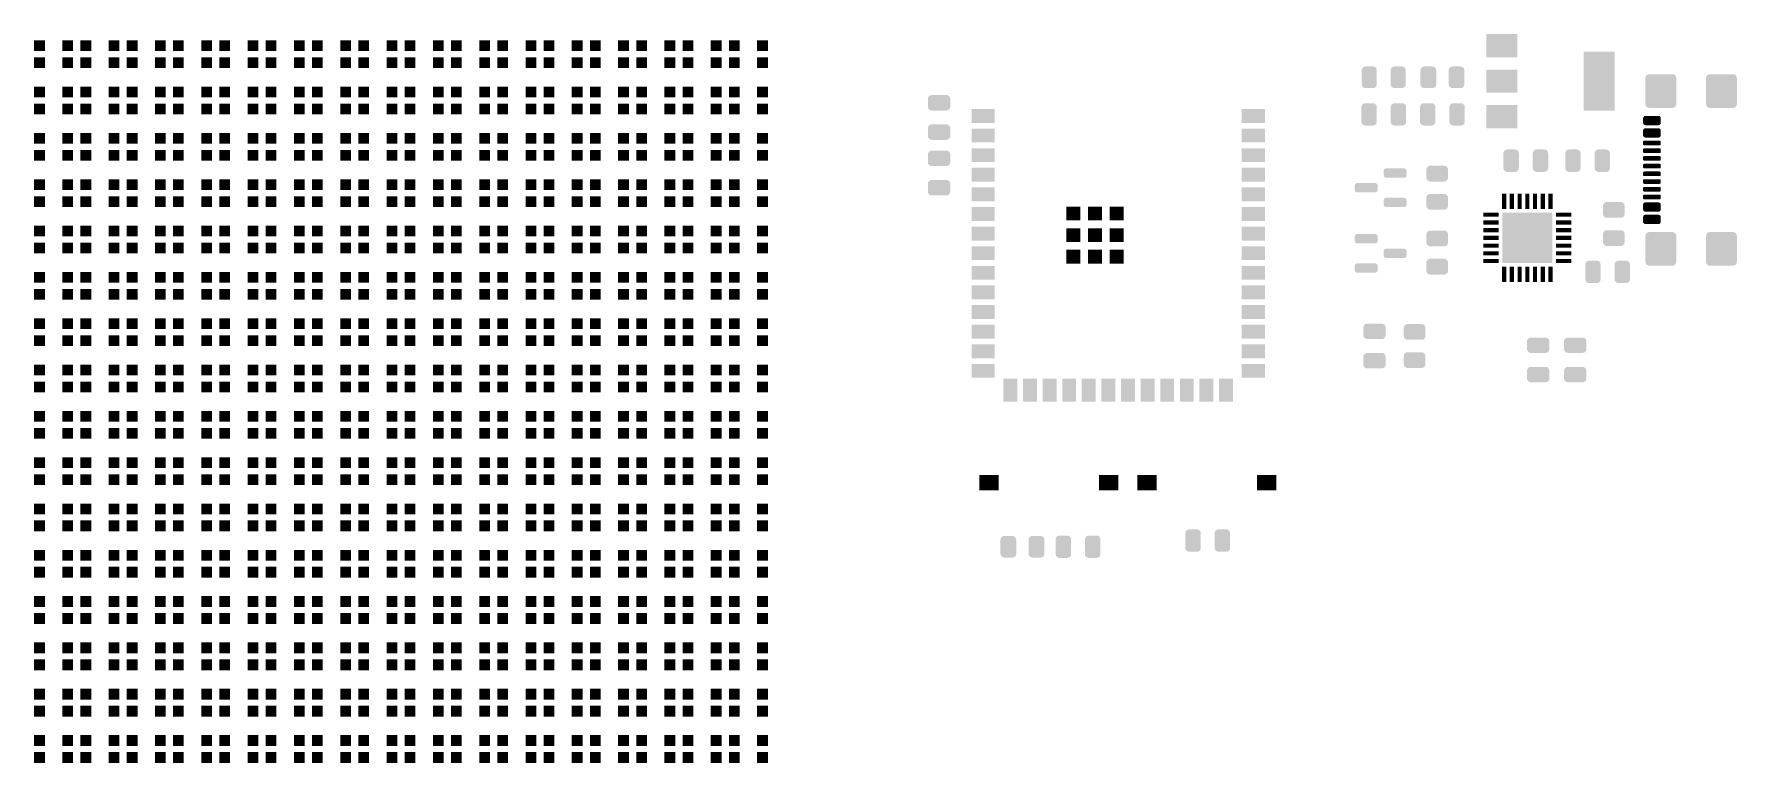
# Model space of a CAD drawing. Header units: millimetres. Extents: x 984 to 3785, y -2474 to -1275.
import ezdxf

# ---------------------------------------------------------------- set-up
doc = ezdxf.new("R2010")
doc.units = ezdxf.units.MM
doc.layers.add('BLACK', color=23, linetype='CONTINUOUS', lineweight=100)

msp = doc.modelspace()

# ---------------------------------------------------------------- hatches: boundary and pattern name
at = {"layer": 'BLACK', "lineweight": 0}
for points in [[(983.869, -1285.24), (983.869, -1303.02), (1001.649, -1303.02), (1001.649, -1285.24)], [(1030.351, -1285.24), (1030.351, -1303.02), (1048.131, -1303.02), (1048.131, -1285.24)], [(1060.069, -1285.24), (1060.069, -1303.02), (1077.849, -1303.02), (1077.849, -1285.24)], [(1106.551, -1285.24), (1106.551, -1303.02), (1124.331, -1303.02), (1124.331, -1285.24)], [(1136.269, -1285.24), (1136.269, -1303.02), (1154.049, -1303.02), (1154.049, -1285.24)], [(1182.751, -1285.24), (1182.751, -1303.02), (1200.531, -1303.02), (1200.531, -1285.24)], [(1212.469, -1285.24), (1212.469, -1303.02), (1230.249, -1303.02), (1230.249, -1285.24)], [(1258.951, -1285.24), (1258.951, -1303.02), (1276.731, -1303.02), (1276.731, -1285.24)], [(1288.669, -1285.24), (1288.669, -1303.02), (1306.449, -1303.02), (1306.449, -1285.24)], [(1335.151, -1285.24), (1335.151, -1303.02), (1352.931, -1303.02), (1352.931, -1285.24)], [(1364.869, -1285.24), (1364.869, -1303.02), (1382.649, -1303.02), (1382.649, -1285.24)], [(1411.351, -1285.24), (1411.351, -1303.02), (1429.131, -1303.02), (1429.131, -1285.24)], [(1441.069, -1285.24), (1441.069, -1303.02), (1458.849, -1303.02), (1458.849, -1285.24)], [(1487.551, -1285.24), (1487.551, -1303.02), (1505.331, -1303.02), (1505.331, -1285.24)], [(1517.269, -1285.24), (1517.269, -1303.02), (1535.049, -1303.02), (1535.049, -1285.24)], [(1563.751, -1285.24), (1563.751, -1303.02), (1581.531, -1303.02), (1581.531, -1285.24)], [(1593.469, -1285.24), (1593.469, -1303.02), (1611.249, -1303.02), (1611.249, -1285.24)], [(1639.951, -1285.24), (1639.951, -1303.02), (1657.731, -1303.02), (1657.731, -1285.24)], [(1669.669, -1285.24), (1669.669, -1303.02), (1687.449, -1303.02), (1687.449, -1285.24)], [(1716.151, -1285.24), (1716.151, -1303.02), (1733.931, -1303.02), (1733.931, -1285.24)], [(1745.869, -1285.24), (1745.869, -1303.02), (1763.649, -1303.02), (1763.649, -1285.24)], [(1792.351, -1285.24), (1792.351, -1303.02), (1810.131, -1303.02), (1810.131, -1285.24)], [(1822.069, -1285.24), (1822.069, -1303.02), (1839.849, -1303.02), (1839.849, -1285.24)], [(1868.551, -1285.24), (1868.551, -1303.02), (1886.331, -1303.02), (1886.331, -1285.24)], [(1898.269, -1285.24), (1898.269, -1303.02), (1916.049, -1303.02), (1916.049, -1285.24)], [(1944.751, -1303.02), (1962.531, -1303.02), (1962.531, -1285.24), (1944.751, -1285.24)], [(1974.469, -1285.24), (1974.469, -1303.02), (1992.249, -1303.02), (1992.249, -1285.24)], [(2020.951, -1303.02), (2038.731, -1303.02), (2038.731, -1285.24), (2020.951, -1285.24)], [(2050.669, -1285.24), (2050.669, -1303.02), (2068.449, -1303.02), (2068.449, -1285.24)], [(2097.151, -1303.02), (2114.931, -1303.02), (2114.931, -1285.24), (2097.151, -1285.24)], [(2126.869, -1285.24), (2126.869, -1303.02), (2144.649, -1303.02), (2144.649, -1285.24)], [(2173.351, -1303.02), (2191.131, -1303.02), (2191.131, -1285.24), (2173.351, -1285.24)], [(3423.95417, -1313.18001), (3373.15417, -1313.18001), (3373.15417, -1275.08001), (3423.95417, -1275.08001)], [(983.869, -1313.18), (983.869, -1330.96), (1001.649, -1330.96), (1001.649, -1313.18)], [(1030.351, -1330.96), (1048.131, -1330.96), (1048.131, -1313.18), (1030.351, -1313.18)], [(1060.069, -1313.18), (1060.069, -1330.96), (1077.849, -1330.96), (1077.849, -1313.18)], [(1106.551, -1330.96), (1124.331, -1330.96), (1124.331, -1313.18), (1106.551, -1313.18)], [(1136.269, -1313.18), (1136.269, -1330.96), (1154.049, -1330.96), (1154.049, -1313.18)], [(1182.751, -1330.96), (1200.531, -1330.96), (1200.531, -1313.18), (1182.751, -1313.18)], [(1212.469, -1313.18), (1212.469, -1330.96), (1230.249, -1330.96), (1230.249, -1313.18)], [(1258.951, -1330.96), (1276.731, -1330.96), (1276.731, -1313.18), (1258.951, -1313.18)], [(1288.669, -1313.18), (1288.669, -1330.96), (1306.449, -1330.96), (1306.449, -1313.18)], [(1335.151, -1330.96), (1352.931, -1330.96), (1352.931, -1313.18), (1335.151, -1313.18)], [(1364.869, -1313.18), (1364.869, -1330.96), (1382.649, -1330.96), (1382.649, -1313.18)], [(1411.351, -1330.96), (1429.131, -1330.96), (1429.131, -1313.18), (1411.351, -1313.18)], [(1441.069, -1313.18), (1441.069, -1330.96), (1458.849, -1330.96), (1458.849, -1313.18)], [(1487.551, -1330.96), (1505.331, -1330.96), (1505.331, -1313.18), (1487.551, -1313.18)], [(1517.269, -1313.18), (1517.269, -1330.96), (1535.049, -1330.96), (1535.049, -1313.18)], [(1563.751, -1330.96), (1581.531, -1330.96), (1581.531, -1313.18), (1563.751, -1313.18)], [(1593.469, -1313.18), (1593.469, -1330.96), (1611.249, -1330.96), (1611.249, -1313.18)], [(1639.951, -1330.96), (1657.731, -1330.96), (1657.731, -1313.18), (1639.951, -1313.18)], [(1669.669, -1313.18), (1669.669, -1330.96), (1687.449, -1330.96), (1687.449, -1313.18)], [(1716.151, -1330.96), (1733.931, -1330.96), (1733.931, -1313.18), (1716.151, -1313.18)], [(1745.869, -1313.18), (1745.869, -1330.96), (1763.649, -1330.96), (1763.649, -1313.18)], [(1792.351, -1330.96), (1810.131, -1330.96), (1810.131, -1313.18), (1792.351, -1313.18)], [(1822.069, -1313.18), (1822.069, -1330.96), (1839.849, -1330.96), (1839.849, -1313.18)], [(1868.551, -1330.96), (1886.331, -1330.96), (1886.331, -1313.18), (1868.551, -1313.18)], [(1898.269, -1313.18), (1898.269, -1330.96), (1916.049, -1330.96), (1916.049, -1313.18)], [(1944.751, -1330.96), (1962.531, -1330.96), (1962.531, -1313.18), (1944.751, -1313.18)], [(1974.469, -1313.18), (1974.469, -1330.96), (1992.249, -1330.96), (1992.249, -1313.18)], [(2020.951, -1330.96), (2038.731, -1330.96), (2038.731, -1313.18), (2020.951, -1313.18)], [(2050.669, -1313.18), (2050.669, -1330.96), (2068.449, -1330.96), (2068.449, -1313.18)], [(2097.151, -1330.96), (2114.931, -1330.96), (2114.931, -1313.18), (2097.151, -1313.18)], [(2126.869, -1313.18), (2126.869, -1330.96), (2144.649, -1330.96), (2144.649, -1313.18)], [(2173.351, -1330.96), (2191.131, -1330.96), (2191.131, -1313.18), (2173.351, -1313.18)], [(3583.97417, -1400.81001), (3533.17417, -1400.81001), (3533.17417, -1304.29001), (3583.97417, -1304.29001)], [(3186.62292, -1363.98001), (3174.24042, -1363.98001), (3171.87113, -1363.50874), (3169.86255, -1362.16663), (3168.52044, -1360.15805), (3168.04917, -1357.78876), (3168.04917, -1334.61126), (3168.52044, -1332.24197), (3169.86255, -1330.23339), (3171.87113, -1328.89128), (3174.24042, -1328.42001), (3186.62292, -1328.42001), (3188.99221, -1328.89128), (3191.00079, -1330.23339), (3192.3429, -1332.24197), (3192.81417, -1334.61126), (3192.81417, -1357.78876), (3192.3429, -1360.15805), (3191.00079, -1362.16663), (3188.99221, -1363.50874)], [(3234.24792, -1363.98001), (3221.86542, -1363.98001), (3219.49613, -1363.50874), (3217.48755, -1362.16663), (3216.14544, -1360.15805), (3215.67417, -1357.78876), (3215.67417, -1334.61126), (3216.14544, -1332.24197), (3217.48755, -1330.23339), (3219.49613, -1328.89128), (3221.86542, -1328.42001), (3234.24792, -1328.42001), (3236.61721, -1328.89128), (3238.62579, -1330.23339), (3239.9679, -1332.24197), (3240.43917, -1334.61126), (3240.43917, -1357.78876), (3239.9679, -1360.15805), (3238.62579, -1362.16663), (3236.61721, -1363.50874)], [(3290.60417, -1357.63001), (3290.12081, -1360.06005), (3288.74431, -1362.12015), (3286.68421, -1363.49665), (3284.25417, -1363.98001), (3270.91917, -1363.98001), (3268.48913, -1363.49665), (3266.42903, -1362.12015), (3265.05253, -1360.06005), (3264.56917, -1357.63001), (3264.56917, -1334.77001), (3265.05253, -1332.33997), (3266.42903, -1330.27987), (3268.48913, -1328.90337), (3270.91917, -1328.42001), (3284.25417, -1328.42001), (3286.68421, -1328.90337), (3288.74431, -1330.27987), (3290.12081, -1332.33997), (3290.60417, -1334.77001)], [(3336.95917, -1357.63001), (3336.47581, -1360.06005), (3335.09931, -1362.12015), (3333.03921, -1363.49665), (3330.60917, -1363.98001), (3317.27417, -1363.98001), (3314.84413, -1363.49665), (3312.78403, -1362.12015), (3311.40753, -1360.06005), (3310.92417, -1357.63001), (3310.92417, -1334.77001), (3311.40753, -1332.33997), (3312.78403, -1330.27987), (3314.84413, -1328.90337), (3317.27417, -1328.42001), (3330.60917, -1328.42001), (3333.03921, -1328.90337), (3335.09931, -1330.27987), (3336.47581, -1332.33997), (3336.95917, -1334.77001)], [(3423.95417, -1333.50001), (3423.95417, -1371.60001), (3373.15417, -1371.60001), (3373.15417, -1333.50001)], [(3685.44717, -1347.47001), (3685.44717, -1390.14201), (3684.96381, -1392.57205), (3683.58731, -1394.63215), (3681.52721, -1396.00865), (3679.09717, -1396.49201), (3640.99717, -1396.49201), (3638.56713, -1396.00865), (3636.50703, -1394.63215), (3635.13053, -1392.57205), (3634.64717, -1390.14201), (3634.64717, -1347.47001), (3635.13053, -1345.03997), (3636.50703, -1342.97987), (3638.56713, -1341.60337), (3640.99717, -1341.12001), (3679.09717, -1341.12001), (3681.52721, -1341.60337), (3683.58731, -1342.97987), (3684.96381, -1345.03997)], [(3785.26917, -1347.47001), (3785.26917, -1390.14201), (3784.78581, -1392.57205), (3783.40931, -1394.63215), (3781.34921, -1396.00865), (3778.91917, -1396.49201), (3740.81917, -1396.49201), (3738.38913, -1396.00865), (3736.32903, -1394.63215), (3734.95253, -1392.57205), (3734.46917, -1390.14201), (3734.46917, -1347.47001), (3734.95253, -1345.03997), (3736.32903, -1342.97987), (3738.38913, -1341.60337), (3740.81917, -1341.12001), (3778.91917, -1341.12001), (3781.34921, -1341.60337), (3783.40931, -1342.97987), (3784.78581, -1345.03997)], [(983.869, -1361.44), (983.869, -1379.22), (1001.649, -1379.22), (1001.649, -1361.44)], [(1030.351, -1379.22), (1048.131, -1379.22), (1048.131, -1361.44), (1030.351, -1361.44)], [(1060.069, -1361.44), (1060.069, -1379.22), (1077.849, -1379.22), (1077.849, -1361.44)], [(1106.551, -1379.22), (1124.331, -1379.22), (1124.331, -1361.44), (1106.551, -1361.44)], [(1136.269, -1361.44), (1136.269, -1379.22), (1154.049, -1379.22), (1154.049, -1361.44)], [(1182.751, -1379.22), (1200.531, -1379.22), (1200.531, -1361.44), (1182.751, -1361.44)], [(1212.469, -1361.44), (1212.469, -1379.22), (1230.249, -1379.22), (1230.249, -1361.44)], [(1258.951, -1379.22), (1276.731, -1379.22), (1276.731, -1361.44), (1258.951, -1361.44)], [(1288.669, -1361.44), (1288.669, -1379.22), (1306.449, -1379.22), (1306.449, -1361.44)], [(1335.151, -1379.22), (1352.931, -1379.22), (1352.931, -1361.44), (1335.151, -1361.44)], [(1364.869, -1361.44), (1364.869, -1379.22), (1382.649, -1379.22), (1382.649, -1361.44)], [(1411.351, -1379.22), (1429.131, -1379.22), (1429.131, -1361.44), (1411.351, -1361.44)], [(1441.069, -1361.44), (1441.069, -1379.22), (1458.849, -1379.22), (1458.849, -1361.44)], [(1487.551, -1379.22), (1505.331, -1379.22), (1505.331, -1361.44), (1487.551, -1361.44)], [(1517.269, -1361.44), (1517.269, -1379.22), (1535.049, -1379.22), (1535.049, -1361.44)], [(1563.751, -1379.22), (1581.531, -1379.22), (1581.531, -1361.44), (1563.751, -1361.44)], [(1593.469, -1361.44), (1593.469, -1379.22), (1611.249, -1379.22), (1611.249, -1361.44)], [(1639.951, -1379.22), (1657.731, -1379.22), (1657.731, -1361.44), (1639.951, -1361.44)], [(1669.669, -1379.22), (1687.449, -1379.22), (1687.449, -1361.44), (1669.669, -1361.44)], [(1716.151, -1379.22), (1733.931, -1379.22), (1733.931, -1361.44), (1716.151, -1361.44)], [(1745.869, -1379.22), (1763.649, -1379.22), (1763.649, -1361.44), (1745.869, -1361.44)], [(1792.351, -1379.22), (1810.131, -1379.22), (1810.131, -1361.44), (1792.351, -1361.44)], [(1822.069, -1379.22), (1839.849, -1379.22), (1839.849, -1361.44), (1822.069, -1361.44)], [(1868.551, -1379.22), (1886.331, -1379.22), (1886.331, -1361.44), (1868.551, -1361.44)], [(1898.269, -1379.22), (1916.049, -1379.22), (1916.049, -1361.44), (1898.269, -1361.44)], [(1944.751, -1361.44), (1944.751, -1379.22), (1962.531, -1379.22), (1962.531, -1361.44)], [(1974.469, -1379.22), (1992.249, -1379.22), (1992.249, -1361.44), (1974.469, -1361.44)], [(2020.951, -1361.44), (2020.951, -1379.22), (2038.731, -1379.22), (2038.731, -1361.44)], [(2050.669, -1379.22), (2068.449, -1379.22), (2068.449, -1361.44), (2050.669, -1361.44)], [(2097.151, -1361.44), (2097.151, -1379.22), (2114.931, -1379.22), (2114.931, -1361.44)], [(2126.869, -1379.22), (2144.649, -1379.22), (2144.649, -1361.44), (2126.869, -1361.44)], [(2173.351, -1361.44), (2173.351, -1379.22), (2191.131, -1379.22), (2191.131, -1361.44)], [(983.869, -1389.38), (983.869, -1407.16), (1001.649, -1407.16), (1001.649, -1389.38)], [(1030.351, -1407.16), (1048.131, -1407.16), (1048.131, -1389.38), (1030.351, -1389.38)], [(1060.069, -1389.38), (1060.069, -1407.16), (1077.849, -1407.16), (1077.849, -1389.38)], [(1106.551, -1407.16), (1124.331, -1407.16), (1124.331, -1389.38), (1106.551, -1389.38)], [(1136.269, -1389.38), (1136.269, -1407.16), (1154.049, -1407.16), (1154.049, -1389.38)], [(1182.751, -1407.16), (1200.531, -1407.16), (1200.531, -1389.38), (1182.751, -1389.38)], [(1212.469, -1389.38), (1212.469, -1407.16), (1230.249, -1407.16), (1230.249, -1389.38)], [(1258.951, -1407.16), (1276.731, -1407.16), (1276.731, -1389.38), (1258.951, -1389.38)], [(1288.669, -1389.38), (1288.669, -1407.16), (1306.449, -1407.16), (1306.449, -1389.38)], [(1335.151, -1407.16), (1352.931, -1407.16), (1352.931, -1389.38), (1335.151, -1389.38)], [(1364.869, -1389.38), (1364.869, -1407.16), (1382.649, -1407.16), (1382.649, -1389.38)], [(1411.351, -1407.16), (1429.131, -1407.16), (1429.131, -1389.38), (1411.351, -1389.38)], [(1441.069, -1389.38), (1441.069, -1407.16), (1458.849, -1407.16), (1458.849, -1389.38)], [(1487.551, -1407.16), (1505.331, -1407.16), (1505.331, -1389.38), (1487.551, -1389.38)], [(1517.269, -1389.38), (1517.269, -1407.16), (1535.049, -1407.16), (1535.049, -1389.38)], [(1563.751, -1407.16), (1581.531, -1407.16), (1581.531, -1389.38), (1563.751, -1389.38)], [(1593.469, -1389.38), (1593.469, -1407.16), (1611.249, -1407.16), (1611.249, -1389.38)], [(1639.951, -1407.16), (1657.731, -1407.16), (1657.731, -1389.38), (1639.951, -1389.38)], [(1669.669, -1389.38), (1669.669, -1407.16), (1687.449, -1407.16), (1687.449, -1389.38)], [(1716.151, -1407.16), (1733.931, -1407.16), (1733.931, -1389.38), (1716.151, -1389.38)], [(1745.869, -1389.38), (1745.869, -1407.16), (1763.649, -1407.16), (1763.649, -1389.38)], [(1792.351, -1407.16), (1810.131, -1407.16), (1810.131, -1389.38), (1792.351, -1389.38)], [(1822.069, -1389.38), (1822.069, -1407.16), (1839.849, -1407.16), (1839.849, -1389.38)], [(1868.551, -1407.16), (1886.331, -1407.16), (1886.331, -1389.38), (1868.551, -1389.38)], [(1898.269, -1389.38), (1898.269, -1407.16), (1916.049, -1407.16), (1916.049, -1389.38)], [(1944.751, -1407.16), (1962.531, -1407.16), (1962.531, -1389.38), (1944.751, -1389.38)], [(1974.469, -1389.38), (1974.469, -1407.16), (1992.249, -1407.16), (1992.249, -1389.38)], [(2020.951, -1407.16), (2038.731, -1407.16), (2038.731, -1389.38), (2020.951, -1389.38)], [(2050.669, -1389.38), (2050.669, -1407.16), (2068.449, -1407.16), (2068.449, -1389.38)], [(2097.151, -1407.16), (2114.931, -1407.16), (2114.931, -1389.38), (2097.151, -1389.38)], [(2126.869, -1389.38), (2126.869, -1407.16), (2144.649, -1407.16), (2144.649, -1389.38)], [(2173.351, -1407.16), (2191.131, -1407.16), (2191.131, -1389.38), (2173.351, -1389.38)], [(2490.65581, -1379.32997), (2491.13917, -1381.76001), (2491.13917, -1394.46001), (2490.65581, -1396.89005), (2489.27931, -1398.95015), (2487.21921, -1400.32665), (2484.78917, -1400.81001), (2460.65917, -1400.81001), (2458.22913, -1400.32665), (2456.16903, -1398.95015), (2454.79253, -1396.89005), (2454.30917, -1394.46001), (2454.30917, -1381.76001), (2454.79253, -1379.32997), (2456.16903, -1377.26987), (2458.22913, -1375.89337), (2460.65917, -1375.41001), (2484.78917, -1375.41001), (2487.21921, -1375.89337), (2489.27931, -1377.26987)], [(2564.16417, -1421.13001), (2526.06417, -1421.13001), (2526.06417, -1398.27001), (2564.16417, -1398.27001)], [(3008.66417, -1398.27001), (3008.66417, -1421.13001), (2970.56417, -1421.13001), (2970.56417, -1398.27001)], [(3192.81417, -1395.09501), (3192.81417, -1419.22501), (3192.33081, -1421.65505), (3190.95431, -1423.71515), (3188.89421, -1425.09165), (3186.46417, -1425.57501), (3173.76417, -1425.57501), (3171.33413, -1425.09165), (3169.27403, -1423.71515), (3167.89753, -1421.65505), (3167.41417, -1419.22501), (3167.41417, -1395.09501), (3167.89753, -1392.66497), (3169.27403, -1390.60487), (3171.33413, -1389.22837), (3173.76417, -1388.74501), (3186.46417, -1388.74501), (3188.89421, -1389.22837), (3190.95431, -1390.60487), (3192.33081, -1392.66497)], [(3240.59081, -1421.65505), (3239.21431, -1423.71515), (3237.15421, -1425.09165), (3234.72417, -1425.57501), (3222.02417, -1425.57501), (3219.59413, -1425.09165), (3217.53403, -1423.71515), (3216.15753, -1421.65505), (3215.67417, -1419.22501), (3215.67417, -1395.09501), (3216.15753, -1392.66497), (3217.53403, -1390.60487), (3219.59413, -1389.22837), (3222.02417, -1388.74501), (3234.72417, -1388.74501), (3237.15421, -1389.22837), (3239.21431, -1390.60487), (3240.59081, -1392.66497), (3241.07417, -1395.09501), (3241.07417, -1419.22501)], [(3287.47431, -1423.71515), (3285.41421, -1425.09165), (3282.98417, -1425.57501), (3270.28417, -1425.57501), (3267.85413, -1425.09165), (3265.79403, -1423.71515), (3264.41753, -1421.65505), (3263.93417, -1419.22501), (3263.93417, -1395.09501), (3264.41753, -1392.66497), (3265.79403, -1390.60487), (3267.85413, -1389.22837), (3270.28417, -1388.74501), (3282.98417, -1388.74501), (3285.41421, -1389.22837), (3287.47431, -1390.60487), (3288.85081, -1392.66497), (3289.33417, -1395.09501), (3289.33417, -1419.22501), (3288.85081, -1421.65505)], [(3337.59417, -1395.09501), (3337.59417, -1419.22501), (3337.11081, -1421.65505), (3335.73431, -1423.71515), (3333.67421, -1425.09165), (3331.24417, -1425.57501), (3318.54417, -1425.57501), (3316.11413, -1425.09165), (3314.05403, -1423.71515), (3312.67753, -1421.65505), (3312.19417, -1419.22501), (3312.19417, -1395.09501), (3312.67753, -1392.66497), (3314.05403, -1390.60487), (3316.11413, -1389.22837), (3318.54417, -1388.74501), (3331.24417, -1388.74501), (3333.67421, -1389.22837), (3335.73431, -1390.60487), (3337.11081, -1392.66497)], [(3423.95417, -1391.92001), (3423.95417, -1430.02001), (3373.15417, -1430.02001), (3373.15417, -1391.92001)], [(2484.78917, -1449.07001), (2460.65917, -1449.07001), (2458.22913, -1448.58665), (2456.16903, -1447.21015), (2454.79253, -1445.15005), (2454.30917, -1442.72001), (2454.30917, -1430.02001), (2454.79253, -1427.58997), (2456.16903, -1425.52987), (2458.22913, -1424.15337), (2460.65917, -1423.67001), (2484.78917, -1423.67001), (2487.21921, -1424.15337), (2489.27931, -1425.52987), (2490.65581, -1427.58997), (2491.13917, -1430.02001), (2491.13917, -1442.72001), (2490.65581, -1445.15005), (2489.27931, -1447.21015), (2487.21921, -1448.58665)], [(3660.04717, -1421.13001), (3659.75715, -1422.58805), (3658.93125, -1423.82409), (3657.69521, -1424.64999), (3656.23717, -1424.94001), (3634.64717, -1424.94001), (3633.18913, -1424.64999), (3631.95309, -1423.82409), (3631.12719, -1422.58805), (3630.83717, -1421.13001), (3630.83717, -1413.51001), (3631.12719, -1412.05197), (3631.95309, -1410.81593), (3633.18913, -1409.99003), (3634.64717, -1409.70001), (3656.23717, -1409.70001), (3657.69521, -1409.99003), (3658.93125, -1410.81593), (3659.75715, -1412.05197), (3660.04717, -1413.51001)], [(983.869, -1437.64), (983.869, -1455.42), (1001.649, -1455.42), (1001.649, -1437.64)], [(1030.351, -1437.64), (1030.351, -1455.42), (1048.131, -1455.42), (1048.131, -1437.64)], [(1060.069, -1455.42), (1077.849, -1455.42), (1077.849, -1437.64), (1060.069, -1437.64)], [(1106.551, -1455.42), (1124.331, -1455.42), (1124.331, -1437.64), (1106.551, -1437.64)], [(1136.269, -1437.64), (1136.269, -1455.42), (1154.049, -1455.42), (1154.049, -1437.64)], [(1182.751, -1437.64), (1182.751, -1455.42), (1200.531, -1455.42), (1200.531, -1437.64)], [(1212.469, -1455.42), (1230.249, -1455.42), (1230.249, -1437.64), (1212.469, -1437.64)], [(1258.951, -1455.42), (1276.731, -1455.42), (1276.731, -1437.64), (1258.951, -1437.64)], [(1288.669, -1437.64), (1288.669, -1455.42), (1306.449, -1455.42), (1306.449, -1437.64)], [(1335.151, -1437.64), (1335.151, -1455.42), (1352.931, -1455.42), (1352.931, -1437.64)], [(1364.869, -1455.42), (1382.649, -1455.42), (1382.649, -1437.64), (1364.869, -1437.64)], [(1411.351, -1455.42), (1429.131, -1455.42), (1429.131, -1437.64), (1411.351, -1437.64)], [(1441.069, -1437.64), (1441.069, -1455.42), (1458.849, -1455.42), (1458.849, -1437.64)], [(1487.551, -1437.64), (1487.551, -1455.42), (1505.331, -1455.42), (1505.331, -1437.64)], [(1517.269, -1455.42), (1535.049, -1455.42), (1535.049, -1437.64), (1517.269, -1437.64)], [(1563.751, -1455.42), (1581.531, -1455.42), (1581.531, -1437.64), (1563.751, -1437.64)], [(1593.469, -1437.64), (1593.469, -1455.42), (1611.249, -1455.42), (1611.249, -1437.64)], [(1639.951, -1437.64), (1639.951, -1455.42), (1657.731, -1455.42), (1657.731, -1437.64)], [(1669.669, -1455.42), (1687.449, -1455.42), (1687.449, -1437.64), (1669.669, -1437.64)], [(1716.151, -1455.42), (1733.931, -1455.42), (1733.931, -1437.64), (1716.151, -1437.64)], [(1745.869, -1437.64), (1745.869, -1455.42), (1763.649, -1455.42), (1763.649, -1437.64)], [(1792.351, -1437.64), (1792.351, -1455.42), (1810.131, -1455.42), (1810.131, -1437.64)], [(1822.069, -1455.42), (1839.849, -1455.42), (1839.849, -1437.64), (1822.069, -1437.64)], [(1868.551, -1455.42), (1886.331, -1455.42), (1886.331, -1437.64), (1868.551, -1437.64)], [(1898.269, -1437.64), (1898.269, -1455.42), (1916.049, -1455.42), (1916.049, -1437.64)], [(1944.751, -1437.64), (1944.751, -1455.42), (1962.531, -1455.42), (1962.531, -1437.64)], [(1974.469, -1455.42), (1992.249, -1455.42), (1992.249, -1437.64), (1974.469, -1437.64)], [(2020.951, -1455.42), (2038.731, -1455.42), (2038.731, -1437.64), (2020.951, -1437.64)], [(2050.669, -1437.64), (2050.669, -1455.42), (2068.449, -1455.42), (2068.449, -1437.64)], [(2097.151, -1437.64), (2097.151, -1455.42), (2114.931, -1455.42), (2114.931, -1437.64)], [(2126.869, -1455.42), (2144.649, -1455.42), (2144.649, -1437.64), (2126.869, -1437.64)], [(2173.351, -1455.42), (2191.131, -1455.42), (2191.131, -1437.64), (2173.351, -1437.64)], [(2564.16417, -1430.52801), (2564.16417, -1453.38801), (2526.06417, -1453.38801), (2526.06417, -1430.52801)], [(3008.66417, -1453.38801), (2970.56417, -1453.38801), (2970.56417, -1430.52801), (3008.66417, -1430.52801)], [(3656.23717, -1445.26001), (3634.64717, -1445.26001), (3633.18913, -1444.96999), (3631.95309, -1444.14409), (3631.12719, -1442.90805), (3630.83717, -1441.45001), (3630.83717, -1433.83001), (3631.12719, -1432.37197), (3631.95309, -1431.13593), (3633.18913, -1430.31003), (3634.64717, -1430.02001), (3656.23717, -1430.02001), (3657.69521, -1430.31003), (3658.93125, -1431.13593), (3659.75715, -1432.37197), (3660.04717, -1433.83001), (3660.04717, -1441.45001), (3659.75715, -1442.90805), (3658.93125, -1444.14409), (3657.69521, -1444.96999)], [(3658.14217, -1457.96001), (3632.74217, -1457.96001), (3632.01316, -1457.815), (3631.39513, -1457.40205), (3630.98218, -1456.78402), (3630.83717, -1456.05501), (3630.83717, -1452.24501), (3630.98218, -1451.516), (3631.39513, -1450.89797), (3632.01316, -1450.48502), (3632.74217, -1450.34001), (3658.14217, -1450.34001), (3658.87118, -1450.48502), (3659.48921, -1450.89797), (3659.90216, -1451.516), (3660.04717, -1452.24501), (3660.04717, -1456.05501), (3659.90216, -1456.78402), (3659.48921, -1457.40205), (3658.87118, -1457.815)], [(983.869, -1465.58), (983.869, -1483.36), (1001.649, -1483.36), (1001.649, -1465.58)], [(1030.351, -1483.36), (1048.131, -1483.36), (1048.131, -1465.58), (1030.351, -1465.58)], [(1060.069, -1465.58), (1060.069, -1483.36), (1077.849, -1483.36), (1077.849, -1465.58)], [(1106.551, -1483.36), (1124.331, -1483.36), (1124.331, -1465.58), (1106.551, -1465.58)], [(1136.269, -1465.58), (1136.269, -1483.36), (1154.049, -1483.36), (1154.049, -1465.58)], [(1182.751, -1483.36), (1200.531, -1483.36), (1200.531, -1465.58), (1182.751, -1465.58)], [(1212.469, -1465.58), (1212.469, -1483.36), (1230.249, -1483.36), (1230.249, -1465.58)], [(1258.951, -1483.36), (1276.731, -1483.36), (1276.731, -1465.58), (1258.951, -1465.58)], [(1288.669, -1465.58), (1288.669, -1483.36), (1306.449, -1483.36), (1306.449, -1465.58)], [(1335.151, -1483.36), (1352.931, -1483.36), (1352.931, -1465.58), (1335.151, -1465.58)], [(1364.869, -1465.58), (1364.869, -1483.36), (1382.649, -1483.36), (1382.649, -1465.58)], [(1411.351, -1483.36), (1429.131, -1483.36), (1429.131, -1465.58), (1411.351, -1465.58)], [(1441.069, -1465.58), (1441.069, -1483.36), (1458.849, -1483.36), (1458.849, -1465.58)], [(1487.551, -1483.36), (1505.331, -1483.36), (1505.331, -1465.58), (1487.551, -1465.58)], [(1517.269, -1465.58), (1517.269, -1483.36), (1535.049, -1483.36), (1535.049, -1465.58)], [(1563.751, -1483.36), (1581.531, -1483.36), (1581.531, -1465.58), (1563.751, -1465.58)], [(1593.469, -1465.58), (1593.469, -1483.36), (1611.249, -1483.36), (1611.249, -1465.58)], [(1639.951, -1483.36), (1657.731, -1483.36), (1657.731, -1465.58), (1639.951, -1465.58)], [(1669.669, -1483.36), (1687.449, -1483.36), (1687.449, -1465.58), (1669.669, -1465.58)], [(1716.151, -1483.36), (1733.931, -1483.36), (1733.931, -1465.58), (1716.151, -1465.58)], [(1745.869, -1483.36), (1763.649, -1483.36), (1763.649, -1465.58), (1745.869, -1465.58)], [(1792.351, -1483.36), (1810.131, -1483.36), (1810.131, -1465.58), (1792.351, -1465.58)], [(1822.069, -1483.36), (1839.849, -1483.36), (1839.849, -1465.58), (1822.069, -1465.58)], [(1868.551, -1483.36), (1886.331, -1483.36), (1886.331, -1465.58), (1868.551, -1465.58)], [(1898.269, -1483.36), (1916.049, -1483.36), (1916.049, -1465.58), (1898.269, -1465.58)], [(1944.751, -1465.58), (1944.751, -1483.36), (1962.531, -1483.36), (1962.531, -1465.58)], [(1974.469, -1483.36), (1992.249, -1483.36), (1992.249, -1465.58), (1974.469, -1465.58)], [(2020.951, -1465.58), (2020.951, -1483.36), (2038.731, -1483.36), (2038.731, -1465.58)], [(2050.669, -1483.36), (2068.449, -1483.36), (2068.449, -1465.58), (2050.669, -1465.58)], [(2097.151, -1465.58), (2097.151, -1483.36), (2114.931, -1483.36), (2114.931, -1465.58)], [(2126.869, -1483.36), (2144.649, -1483.36), (2144.649, -1465.58), (2126.869, -1465.58)], [(2173.351, -1465.58), (2173.351, -1483.36), (2191.131, -1483.36), (2191.131, -1465.58)], [(2484.78917, -1492.25001), (2460.65917, -1492.25001), (2458.22913, -1491.76665), (2456.16903, -1490.39015), (2454.79253, -1488.33005), (2454.30917, -1485.90001), (2454.30917, -1473.20001), (2454.79253, -1470.76997), (2456.16903, -1468.70987), (2458.22913, -1467.33337), (2460.65917, -1466.85001), (2484.78917, -1466.85001), (2487.21921, -1467.33337), (2489.27931, -1468.70987), (2490.65581, -1470.76997), (2491.13917, -1473.20001), (2491.13917, -1485.90001), (2490.65581, -1488.33005), (2489.27931, -1490.39015), (2487.21921, -1491.76665)], [(2564.16417, -1462.78601), (2564.16417, -1485.64601), (2526.06417, -1485.64601), (2526.06417, -1462.78601)], [(3008.66417, -1485.64601), (2970.56417, -1485.64601), (2970.56417, -1462.78601), (3008.66417, -1462.78601)], [(3426.49417, -1471.29501), (3426.49417, -1495.42501), (3426.01081, -1497.85505), (3424.63431, -1499.91515), (3422.57421, -1501.29165), (3420.14417, -1501.77501), (3407.44417, -1501.77501), (3405.01413, -1501.29165), (3402.95403, -1499.91515), (3401.57753, -1497.85505), (3401.09417, -1495.42501), (3401.09417, -1471.29501), (3401.57753, -1468.86497), (3402.95403, -1466.80487), (3405.01413, -1465.42837), (3407.44417, -1464.94501), (3420.14417, -1464.94501), (3422.57421, -1465.42837), (3424.63431, -1466.80487), (3426.01081, -1468.86497)], [(3474.27081, -1497.85505), (3472.89431, -1499.91515), (3470.83421, -1501.29165), (3468.40417, -1501.77501), (3455.70417, -1501.77501), (3453.27413, -1501.29165), (3451.21403, -1499.91515), (3449.83753, -1497.85505), (3449.35417, -1495.42501), (3449.35417, -1471.29501), (3449.83753, -1468.86497), (3451.21403, -1466.80487), (3453.27413, -1465.42837), (3455.70417, -1464.94501), (3468.40417, -1464.94501), (3470.83421, -1465.42837), (3472.89431, -1466.80487), (3474.27081, -1468.86497), (3474.75417, -1471.29501), (3474.75417, -1495.42501)], [(3528.09417, -1471.29501), (3528.09417, -1495.42501), (3527.61081, -1497.85505), (3526.23431, -1499.91515), (3524.17421, -1501.29165), (3521.74417, -1501.77501), (3509.04417, -1501.77501), (3506.61413, -1501.29165), (3504.55403, -1499.91515), (3503.17753, -1497.85505), (3502.69417, -1495.42501), (3502.69417, -1471.29501), (3503.17753, -1468.86497), (3504.55403, -1466.80487), (3506.61413, -1465.42837), (3509.04417, -1464.94501), (3521.74417, -1464.94501), (3524.17421, -1465.42837), (3526.23431, -1466.80487), (3527.61081, -1468.86497)], [(3557.30417, -1501.77501), (3554.87413, -1501.29165), (3552.81403, -1499.91515), (3551.43753, -1497.85505), (3550.95417, -1495.42501), (3550.95417, -1471.29501), (3551.43753, -1468.86497), (3552.81403, -1466.80487), (3554.87413, -1465.42837), (3557.30417, -1464.94501), (3570.00417, -1464.94501), (3572.43421, -1465.42837), (3574.49431, -1466.80487), (3575.87081, -1468.86497), (3576.35417, -1471.29501), (3576.35417, -1495.42501), (3575.87081, -1497.85505), (3574.49431, -1499.91515), (3572.43421, -1501.29165), (3570.00417, -1501.77501)], [(3659.90216, -1464.216), (3660.04717, -1464.94501), (3660.04717, -1468.75501), (3659.90216, -1469.48402), (3659.48921, -1470.10205), (3658.87118, -1470.515), (3658.14217, -1470.66001), (3632.74217, -1470.66001), (3632.01316, -1470.515), (3631.39513, -1470.10205), (3630.98218, -1469.48402), (3630.83717, -1468.75501), (3630.83717, -1464.94501), (3630.98218, -1464.216), (3631.39513, -1463.59797), (3632.01316, -1463.18502), (3632.74217, -1463.04001), (3658.14217, -1463.04001), (3658.87118, -1463.18502), (3659.48921, -1463.59797)], [(3658.14217, -1483.36001), (3632.74217, -1483.36001), (3632.01316, -1483.215), (3631.39513, -1482.80205), (3630.98218, -1482.18402), (3630.83717, -1481.45501), (3630.83717, -1477.64501), (3630.98218, -1476.916), (3631.39513, -1476.29797), (3632.01316, -1475.88502), (3632.74217, -1475.74001), (3658.14217, -1475.74001), (3658.87118, -1475.88502), (3659.48921, -1476.29797), (3659.90216, -1476.916), (3660.04717, -1477.64501), (3660.04717, -1481.45501), (3659.90216, -1482.18402), (3659.48921, -1482.80205), (3658.87118, -1483.215)], [(2564.16417, -1495.04401), (2564.16417, -1517.90401), (2526.06417, -1517.90401), (2526.06417, -1495.04401)], [(3008.66417, -1517.90401), (2970.56417, -1517.90401), (2970.56417, -1495.04401), (3008.66417, -1495.04401)], [(3241.70917, -1499.87001), (3241.70917, -1507.49001), (3241.41915, -1508.94805), (3240.59325, -1510.18409), (3239.35721, -1511.00999), (3237.89917, -1511.30001), (3208.05417, -1511.30001), (3206.59613, -1511.00999), (3205.36009, -1510.18409), (3204.53419, -1508.94805), (3204.24417, -1507.49001), (3204.24417, -1499.87001), (3204.53419, -1498.41197), (3205.36009, -1497.17593), (3206.59613, -1496.35003), (3208.05417, -1496.06001), (3237.89917, -1496.06001), (3239.35721, -1496.35003), (3240.59325, -1497.17593), (3241.41915, -1498.41197)], [(3309.97167, -1497.96501), (3309.97167, -1511.30001), (3309.48831, -1513.73005), (3308.11181, -1515.79015), (3306.05171, -1517.16665), (3303.62167, -1517.65001), (3280.76167, -1517.65001), (3278.33163, -1517.16665), (3276.27153, -1515.79015), (3274.89503, -1513.73005), (3274.41167, -1511.30001), (3274.41167, -1497.96501), (3274.89503, -1495.53497), (3276.27153, -1493.47487), (3278.33163, -1492.09837), (3280.76167, -1491.61501), (3303.62167, -1491.61501), (3306.05171, -1492.09837), (3308.11181, -1493.47487), (3309.48831, -1495.53497)], [(3658.14217, -1496.06001), (3632.74217, -1496.06001), (3632.01316, -1495.915), (3631.39513, -1495.50205), (3630.98218, -1494.88402), (3630.83717, -1494.15501), (3630.83717, -1490.34501), (3630.98218, -1489.616), (3631.39513, -1488.99797), (3632.01316, -1488.58502), (3632.74217, -1488.44001), (3658.14217, -1488.44001), (3658.87118, -1488.58502), (3659.48921, -1488.99797), (3659.90216, -1489.616), (3660.04717, -1490.34501), (3660.04717, -1494.15501), (3659.90216, -1494.88402), (3659.48921, -1495.50205), (3658.87118, -1495.915)], [(3660.04717, -1506.85501), (3659.90216, -1507.58402), (3659.48921, -1508.20205), (3658.87118, -1508.615), (3658.14217, -1508.76001), (3632.74217, -1508.76001), (3632.01316, -1508.615), (3631.39513, -1508.20205), (3630.98218, -1507.58402), (3630.83717, -1506.85501), (3630.83717, -1503.04501), (3630.98218, -1502.316), (3631.39513, -1501.69797), (3632.01316, -1501.28502), (3632.74217, -1501.14001), (3658.14217, -1501.14001), (3658.87118, -1501.28502), (3659.48921, -1501.69797), (3659.90216, -1502.316), (3660.04717, -1503.04501)], [(983.869, -1513.84), (983.869, -1531.62), (1001.649, -1531.62), (1001.649, -1513.84)], [(1030.351, -1513.84), (1030.351, -1531.62), (1048.131, -1531.62), (1048.131, -1513.84)], [(1060.069, -1513.84), (1060.069, -1531.62), (1077.849, -1531.62), (1077.849, -1513.84)], [(1106.551, -1513.84), (1106.551, -1531.62), (1124.331, -1531.62), (1124.331, -1513.84)], [(1136.269, -1513.84), (1136.269, -1531.62), (1154.049, -1531.62), (1154.049, -1513.84)], [(1182.751, -1513.84), (1182.751, -1531.62), (1200.531, -1531.62), (1200.531, -1513.84)], [(1212.469, -1513.84), (1212.469, -1531.62), (1230.249, -1531.62), (1230.249, -1513.84)], [(1258.951, -1513.84), (1258.951, -1531.62), (1276.731, -1531.62), (1276.731, -1513.84)], [(1288.669, -1531.62), (1306.449, -1531.62), (1306.449, -1513.84), (1288.669, -1513.84)], [(1335.151, -1531.62), (1352.931, -1531.62), (1352.931, -1513.84), (1335.151, -1513.84)], [(1364.869, -1531.62), (1382.649, -1531.62), (1382.649, -1513.84), (1364.869, -1513.84)], [(1411.351, -1531.62), (1429.131, -1531.62), (1429.131, -1513.84), (1411.351, -1513.84)], [(1441.069, -1531.62), (1458.849, -1531.62), (1458.849, -1513.84), (1441.069, -1513.84)], [(1487.551, -1531.62), (1505.331, -1531.62), (1505.331, -1513.84), (1487.551, -1513.84)], [(1517.269, -1531.62), (1535.049, -1531.62), (1535.049, -1513.84), (1517.269, -1513.84)], [(1563.751, -1531.62), (1581.531, -1531.62), (1581.531, -1513.84), (1563.751, -1513.84)], [(1593.469, -1513.84), (1593.469, -1531.62), (1611.249, -1531.62), (1611.249, -1513.84)], [(1639.951, -1513.84), (1639.951, -1531.62), (1657.731, -1531.62), (1657.731, -1513.84)], [(1669.669, -1513.84), (1669.669, -1531.62), (1687.449, -1531.62), (1687.449, -1513.84)], [(1716.151, -1513.84), (1716.151, -1531.62), (1733.931, -1531.62), (1733.931, -1513.84)], [(1745.869, -1513.84), (1745.869, -1531.62), (1763.649, -1531.62), (1763.649, -1513.84)], [(1792.351, -1513.84), (1792.351, -1531.62), (1810.131, -1531.62), (1810.131, -1513.84)], [(1822.069, -1513.84), (1822.069, -1531.62), (1839.849, -1531.62), (1839.849, -1513.84)], [(1868.551, -1513.84), (1868.551, -1531.62), (1886.331, -1531.62), (1886.331, -1513.84)], [(1898.269, -1531.62), (1916.049, -1531.62), (1916.049, -1513.84), (1898.269, -1513.84)], [(1944.751, -1531.62), (1962.531, -1531.62), (1962.531, -1513.84), (1944.751, -1513.84)], [(1974.469, -1531.62), (1992.249, -1531.62), (1992.249, -1513.84), (1974.469, -1513.84)], [(2020.951, -1531.62), (2038.731, -1531.62), (2038.731, -1513.84), (2020.951, -1513.84)], [(2050.669, -1531.62), (2068.449, -1531.62), (2068.449, -1513.84), (2050.669, -1513.84)], [(2097.151, -1531.62), (2114.931, -1531.62), (2114.931, -1513.84), (2097.151, -1513.84)], [(2126.869, -1531.62), (2144.649, -1531.62), (2144.649, -1513.84), (2126.869, -1513.84)], [(2173.351, -1531.62), (2191.131, -1531.62), (2191.131, -1513.84), (2173.351, -1513.84)], [(2484.78917, -1540.51001), (2460.65917, -1540.51001), (2458.22913, -1540.02665), (2456.16903, -1538.65015), (2454.79253, -1536.59005), (2454.30917, -1534.16001), (2454.30917, -1521.46001), (2454.79253, -1519.02997), (2456.16903, -1516.96987), (2458.22913, -1515.59337), (2460.65917, -1515.11001), (2484.78917, -1515.11001), (2487.21921, -1515.59337), (2489.27931, -1516.96987), (2490.65581, -1519.02997), (2491.13917, -1521.46001), (2491.13917, -1534.16001), (2490.65581, -1536.59005), (2489.27931, -1538.65015), (2487.21921, -1540.02665)], [(2564.16417, -1550.16201), (2526.06417, -1550.16201), (2526.06417, -1527.30201), (2564.16417, -1527.30201)], [(3008.66417, -1527.30201), (3008.66417, -1550.16201), (2970.56417, -1550.16201), (2970.56417, -1527.30201)], [(3190.27417, -1535.43001), (3160.42917, -1535.43001), (3158.97113, -1535.13999), (3157.73509, -1534.31409), (3156.90919, -1533.07805), (3156.61917, -1531.62001), (3156.61917, -1524.00001), (3156.90919, -1522.54197), (3157.73509, -1521.30593), (3158.97113, -1520.48003), (3160.42917, -1520.19001), (3190.27417, -1520.19001), (3191.73221, -1520.48003), (3192.96825, -1521.30593), (3193.79415, -1522.54197), (3194.08417, -1524.00001), (3194.08417, -1531.62001), (3193.79415, -1533.07805), (3192.96825, -1534.31409), (3191.73221, -1535.13999)], [(3309.97167, -1544.32001), (3309.97167, -1557.65501), (3309.48831, -1560.08505), (3308.11181, -1562.14515), (3306.05171, -1563.52165), (3303.62167, -1564.00501), (3280.76167, -1564.00501), (3278.33163, -1563.52165), (3276.27153, -1562.14515), (3274.89503, -1560.08505), (3274.41167, -1557.65501), (3274.41167, -1544.32001), (3274.89503, -1541.88997), (3276.27153, -1539.82987), (3278.33163, -1538.45337), (3280.76167, -1537.97001), (3303.62167, -1537.97001), (3306.05171, -1538.45337), (3308.11181, -1539.82987), (3309.48831, -1541.88997)], [(3405.79317, -1537.84301), (3405.79317, -1562.98901), (3398.93517, -1562.98901), (3398.93517, -1537.84301)], [(3418.49317, -1562.98901), (3411.63517, -1562.98901), (3411.63517, -1537.84301), (3418.49317, -1537.84301)], [(3431.19317, -1562.98901), (3424.33517, -1562.98901), (3424.33517, -1537.84301), (3431.19317, -1537.84301)], [(3443.89317, -1537.84301), (3443.89317, -1562.98901), (3437.03517, -1562.98901), (3437.03517, -1537.84301)], [(3456.59317, -1562.98901), (3449.73517, -1562.98901), (3449.73517, -1537.84301), (3456.59317, -1537.84301)], [(3469.29317, -1562.98901), (3462.43517, -1562.98901), (3462.43517, -1537.84301), (3469.29317, -1537.84301)], [(3481.99317, -1537.84301), (3481.99317, -1562.98901), (3475.13517, -1562.98901), (3475.13517, -1537.84301)], [(3658.14217, -1521.46001), (3632.74217, -1521.46001), (3632.01316, -1521.315), (3631.39513, -1520.90205), (3630.98218, -1520.28402), (3630.83717, -1519.55501), (3630.83717, -1515.74501), (3630.98218, -1515.016), (3631.39513, -1514.39797), (3632.01316, -1513.98502), (3632.74217, -1513.84001), (3658.14217, -1513.84001), (3658.87118, -1513.98502), (3659.48921, -1514.39797), (3659.90216, -1515.016), (3660.04717, -1515.74501), (3660.04717, -1519.55501), (3659.90216, -1520.28402), (3659.48921, -1520.90205), (3658.87118, -1521.315)], [(3659.90216, -1527.716), (3660.04717, -1528.44501), (3660.04717, -1532.25501), (3659.90216, -1532.98402), (3659.48921, -1533.60205), (3658.87118, -1534.015), (3658.14217, -1534.16001), (3632.74217, -1534.16001), (3632.01316, -1534.015), (3631.39513, -1533.60205), (3630.98218, -1532.98402), (3630.83717, -1532.25501), (3630.83717, -1528.44501), (3630.98218, -1527.716), (3631.39513, -1527.09797), (3632.01316, -1526.68502), (3632.74217, -1526.54001), (3658.14217, -1526.54001), (3658.87118, -1526.68502), (3659.48921, -1527.09797)], [(3658.14217, -1546.86001), (3632.74217, -1546.86001), (3632.01316, -1546.715), (3631.39513, -1546.30205), (3630.98218, -1545.68402), (3630.83717, -1544.95501), (3630.83717, -1541.14501), (3630.98218, -1540.416), (3631.39513, -1539.79797), (3632.01316, -1539.38502), (3632.74217, -1539.24001), (3658.14217, -1539.24001), (3658.87118, -1539.38502), (3659.48921, -1539.79797), (3659.90216, -1540.416), (3660.04717, -1541.14501), (3660.04717, -1544.95501), (3659.90216, -1545.68402), (3659.48921, -1546.30205), (3658.87118, -1546.715)], [(983.869, -1541.78), (983.869, -1559.56), (1001.649, -1559.56), (1001.649, -1541.78)], [(1030.351, -1541.78), (1030.351, -1559.56), (1048.131, -1559.56), (1048.131, -1541.78)], [(1060.069, -1541.78), (1060.069, -1559.56), (1077.849, -1559.56), (1077.849, -1541.78)], [(1106.551, -1541.78), (1106.551, -1559.56), (1124.331, -1559.56), (1124.331, -1541.78)], [(1136.269, -1541.78), (1136.269, -1559.56), (1154.049, -1559.56), (1154.049, -1541.78)], [(1182.751, -1541.78), (1182.751, -1559.56), (1200.531, -1559.56), (1200.531, -1541.78)], [(1212.469, -1541.78), (1212.469, -1559.56), (1230.249, -1559.56), (1230.249, -1541.78)], [(1258.951, -1541.78), (1258.951, -1559.56), (1276.731, -1559.56), (1276.731, -1541.78)], [(1288.669, -1541.78), (1288.669, -1559.56), (1306.449, -1559.56), (1306.449, -1541.78)], [(1335.151, -1541.78), (1335.151, -1559.56), (1352.931, -1559.56), (1352.931, -1541.78)], [(1364.869, -1541.78), (1364.869, -1559.56), (1382.649, -1559.56), (1382.649, -1541.78)], [(1411.351, -1541.78), (1411.351, -1559.56), (1429.131, -1559.56), (1429.131, -1541.78)], [(1441.069, -1541.78), (1441.069, -1559.56), (1458.849, -1559.56), (1458.849, -1541.78)], [(1487.551, -1541.78), (1487.551, -1559.56), (1505.331, -1559.56), (1505.331, -1541.78)], [(1517.269, -1541.78), (1517.269, -1559.56), (1535.049, -1559.56), (1535.049, -1541.78)], [(1563.751, -1541.78), (1563.751, -1559.56), (1581.531, -1559.56), (1581.531, -1541.78)], [(1593.469, -1541.78), (1593.469, -1559.56), (1611.249, -1559.56), (1611.249, -1541.78)], [(1639.951, -1541.78), (1639.951, -1559.56), (1657.731, -1559.56), (1657.731, -1541.78)], [(1669.669, -1541.78), (1669.669, -1559.56), (1687.449, -1559.56), (1687.449, -1541.78)], [(1716.151, -1541.78), (1716.151, -1559.56), (1733.931, -1559.56), (1733.931, -1541.78)], [(1745.869, -1541.78), (1745.869, -1559.56), (1763.649, -1559.56), (1763.649, -1541.78)], [(1792.351, -1541.78), (1792.351, -1559.56), (1810.131, -1559.56), (1810.131, -1541.78)], [(1822.069, -1541.78), (1822.069, -1559.56), (1839.849, -1559.56), (1839.849, -1541.78)], [(1868.551, -1541.78), (1868.551, -1559.56), (1886.331, -1559.56), (1886.331, -1541.78)], [(1898.269, -1541.78), (1898.269, -1559.56), (1916.049, -1559.56), (1916.049, -1541.78)], [(1944.751, -1559.56), (1962.531, -1559.56), (1962.531, -1541.78), (1944.751, -1541.78)], [(1974.469, -1541.78), (1974.469, -1559.56), (1992.249, -1559.56), (1992.249, -1541.78)], [(2020.951, -1559.56), (2038.731, -1559.56), (2038.731, -1541.78), (2020.951, -1541.78)], [(2050.669, -1541.78), (2050.669, -1559.56), (2068.449, -1559.56), (2068.449, -1541.78)], [(2097.151, -1559.56), (2114.931, -1559.56), (2114.931, -1541.78), (2097.151, -1541.78)], [(2126.869, -1541.78), (2126.869, -1559.56), (2144.649, -1559.56), (2144.649, -1541.78)], [(2173.351, -1559.56), (2191.131, -1559.56), (2191.131, -1541.78), (2173.351, -1541.78)], [(2564.16417, -1582.42001), (2526.06417, -1582.42001), (2526.06417, -1559.56001), (2564.16417, -1559.56001)], [(2705.13417, -1581.65801), (2682.27417, -1581.65801), (2682.27417, -1558.79801), (2705.13417, -1558.79801)], [(2740.69417, -1581.65801), (2717.83417, -1581.65801), (2717.83417, -1558.79801), (2740.69417, -1558.79801)], [(2776.25417, -1558.79801), (2776.25417, -1581.65801), (2753.39417, -1581.65801), (2753.39417, -1558.79801)], [(3008.66417, -1559.56001), (3008.66417, -1582.42001), (2970.56417, -1582.42001), (2970.56417, -1559.56001)], [(3241.70917, -1548.13001), (3241.70917, -1555.75001), (3241.41915, -1557.20805), (3240.59325, -1558.44409), (3239.35721, -1559.26999), (3237.89917, -1559.56001), (3208.05417, -1559.56001), (3206.59613, -1559.26999), (3205.36009, -1558.44409), (3204.53419, -1557.20805), (3204.24417, -1555.75001), (3204.24417, -1548.13001), (3204.53419, -1546.67197), (3205.36009, -1545.43593), (3206.59613, -1544.61003), (3208.05417, -1544.32001), (3237.89917, -1544.32001), (3239.35721, -1544.61003), (3240.59325, -1545.43593), (3241.41915, -1546.67197)], [(3600.48417, -1557.65501), (3600.48417, -1570.99001), (3600.00081, -1573.42005), (3598.62431, -1575.48015), (3596.56421, -1576.85665), (3594.13417, -1577.34001), (3571.27417, -1577.34001), (3568.84413, -1576.85665), (3566.78403, -1575.48015), (3565.40753, -1573.42005), (3564.92417, -1570.99001), (3564.92417, -1557.65501), (3565.40753, -1555.22497), (3566.78403, -1553.16487), (3568.84413, -1551.78837), (3571.27417, -1551.30501), (3594.13417, -1551.30501), (3596.56421, -1551.78837), (3598.62431, -1553.16487), (3600.00081, -1555.22497)], [(3656.23717, -1567.18001), (3634.64717, -1567.18001), (3633.18913, -1566.88999), (3631.95309, -1566.06409), (3631.12719, -1564.82805), (3630.83717, -1563.37001), (3630.83717, -1555.75001), (3631.12719, -1554.29197), (3631.95309, -1553.05593), (3633.18913, -1552.23003), (3634.64717, -1551.94001), (3656.23717, -1551.94001), (3657.69521, -1552.23003), (3658.93125, -1553.05593), (3659.75715, -1554.29197), (3660.04717, -1555.75001), (3660.04717, -1563.37001), (3659.75715, -1564.82805), (3658.93125, -1566.06409), (3657.69521, -1566.88999)], [(983.869, -1590.04), (983.869, -1607.82), (1001.649, -1607.82), (1001.649, -1590.04)], [(1030.351, -1590.04), (1030.351, -1607.82), (1048.131, -1607.82), (1048.131, -1590.04)], [(1060.069, -1590.04), (1060.069, -1607.82), (1077.849, -1607.82), (1077.849, -1590.04)], [(1106.551, -1590.04), (1106.551, -1607.82), (1124.331, -1607.82), (1124.331, -1590.04)], [(1136.269, -1590.04), (1136.269, -1607.82), (1154.049, -1607.82), (1154.049, -1590.04)], [(1182.751, -1590.04), (1182.751, -1607.82), (1200.531, -1607.82), (1200.531, -1590.04)], [(1212.469, -1590.04), (1212.469, -1607.82), (1230.249, -1607.82), (1230.249, -1590.04)], [(1258.951, -1590.04), (1258.951, -1607.82), (1276.731, -1607.82), (1276.731, -1590.04)], [(1288.669, -1590.04), (1288.669, -1607.82), (1306.449, -1607.82), (1306.449, -1590.04)], [(1335.151, -1590.04), (1335.151, -1607.82), (1352.931, -1607.82), (1352.931, -1590.04)], [(1364.869, -1590.04), (1364.869, -1607.82), (1382.649, -1607.82), (1382.649, -1590.04)], [(1411.351, -1590.04), (1411.351, -1607.82), (1429.131, -1607.82), (1429.131, -1590.04)], [(1441.069, -1590.04), (1441.069, -1607.82), (1458.849, -1607.82), (1458.849, -1590.04)], [(1487.551, -1590.04), (1487.551, -1607.82), (1505.331, -1607.82), (1505.331, -1590.04)], [(1517.269, -1590.04), (1517.269, -1607.82), (1535.049, -1607.82), (1535.049, -1590.04)], [(1563.751, -1590.04), (1563.751, -1607.82), (1581.531, -1607.82), (1581.531, -1590.04)], [(1593.469, -1590.04), (1593.469, -1607.82), (1611.249, -1607.82), (1611.249, -1590.04)], [(1639.951, -1590.04), (1639.951, -1607.82), (1657.731, -1607.82), (1657.731, -1590.04)], [(1669.669, -1590.04), (1669.669, -1607.82), (1687.449, -1607.82), (1687.449, -1590.04)], [(1716.151, -1590.04), (1716.151, -1607.82), (1733.931, -1607.82), (1733.931, -1590.04)], [(1745.869, -1590.04), (1745.869, -1607.82), (1763.649, -1607.82), (1763.649, -1590.04)], [(1792.351, -1590.04), (1792.351, -1607.82), (1810.131, -1607.82), (1810.131, -1590.04)], [(1822.069, -1590.04), (1822.069, -1607.82), (1839.849, -1607.82), (1839.849, -1590.04)], [(1868.551, -1590.04), (1868.551, -1607.82), (1886.331, -1607.82), (1886.331, -1590.04)], [(1898.269, -1590.04), (1898.269, -1607.82), (1916.049, -1607.82), (1916.049, -1590.04)], [(1944.751, -1607.82), (1962.531, -1607.82), (1962.531, -1590.04), (1944.751, -1590.04)], [(1974.469, -1590.04), (1974.469, -1607.82), (1992.249, -1607.82), (1992.249, -1590.04)], [(2020.951, -1607.82), (2038.731, -1607.82), (2038.731, -1590.04), (2020.951, -1590.04)], [(2050.669, -1590.04), (2050.669, -1607.82), (2068.449, -1607.82), (2068.449, -1590.04)], [(2097.151, -1607.82), (2114.931, -1607.82), (2114.931, -1590.04), (2097.151, -1590.04)], [(2126.869, -1590.04), (2126.869, -1607.82), (2144.649, -1607.82), (2144.649, -1590.04)], [(2173.351, -1607.82), (2191.131, -1607.82), (2191.131, -1590.04), (2173.351, -1590.04)], [(2564.16417, -1591.81801), (2564.16417, -1614.67801), (2526.06417, -1614.67801), (2526.06417, -1591.81801)], [(2705.13417, -1594.35801), (2705.13417, -1617.21801), (2682.27417, -1617.21801), (2682.27417, -1594.35801)], [(2740.69417, -1594.35801), (2740.69417, -1617.21801), (2717.83417, -1617.21801), (2717.83417, -1594.35801)], [(2776.25417, -1594.35801), (2776.25417, -1617.21801), (2753.39417, -1617.21801), (2753.39417, -1594.35801)], [(3008.66417, -1614.67801), (2970.56417, -1614.67801), (2970.56417, -1591.81801), (3008.66417, -1591.81801)], [(3393.09317, -1575.68901), (3367.94717, -1575.68901), (3367.94717, -1568.83101), (3393.09317, -1568.83101)], [(3393.09317, -1588.38901), (3367.94717, -1588.38901), (3367.94717, -1581.53101), (3393.09317, -1581.53101)], [(3393.09317, -1601.08901), (3367.94717, -1601.08901), (3367.94717, -1594.23101), (3393.09317, -1594.23101)], [(3481.73917, -1651.63501), (3399.18917, -1651.63501), (3399.18917, -1569.08501), (3481.73917, -1569.08501)], [(3512.98117, -1568.83101), (3512.98117, -1575.68901), (3487.83517, -1575.68901), (3487.83517, -1568.83101)], [(3512.98117, -1588.38901), (3487.83517, -1588.38901), (3487.83517, -1581.53101), (3512.98117, -1581.53101)], [(3512.98117, -1601.08901), (3487.83517, -1601.08901), (3487.83517, -1594.23101), (3512.98117, -1594.23101)], [(3656.23717, -1587.50001), (3634.64717, -1587.50001), (3633.18913, -1587.20999), (3631.95309, -1586.38409), (3631.12719, -1585.14805), (3630.83717, -1583.69001), (3630.83717, -1576.07001), (3631.12719, -1574.61197), (3631.95309, -1573.37593), (3633.18913, -1572.55003), (3634.64717, -1572.26001), (3656.23717, -1572.26001), (3657.69521, -1572.55003), (3658.93125, -1573.37593), (3659.75715, -1574.61197), (3660.04717, -1576.07001), (3660.04717, -1583.69001), (3659.75715, -1585.14805), (3658.93125, -1586.38409), (3657.69521, -1587.20999)], [(983.869, -1617.98), (983.869, -1635.76), (1001.649, -1635.76), (1001.649, -1617.98)], [(1030.351, -1617.98), (1030.351, -1635.76), (1048.131, -1635.76), (1048.131, -1617.98)], [(1060.069, -1617.98), (1060.069, -1635.76), (1077.849, -1635.76), (1077.849, -1617.98)], [(1106.551, -1617.98), (1106.551, -1635.76), (1124.331, -1635.76), (1124.331, -1617.98)], [(1136.269, -1617.98), (1136.269, -1635.76), (1154.049, -1635.76), (1154.049, -1617.98)], [(1182.751, -1617.98), (1182.751, -1635.76), (1200.531, -1635.76), (1200.531, -1617.98)], [(1212.469, -1617.98), (1212.469, -1635.76), (1230.249, -1635.76), (1230.249, -1617.98)], [(1258.951, -1617.98), (1258.951, -1635.76), (1276.731, -1635.76), (1276.731, -1617.98)], [(1288.669, -1617.98), (1288.669, -1635.76), (1306.449, -1635.76), (1306.449, -1617.98)], [(1335.151, -1617.98), (1335.151, -1635.76), (1352.931, -1635.76), (1352.931, -1617.98)], [(1364.869, -1617.98), (1364.869, -1635.76), (1382.649, -1635.76), (1382.649, -1617.98)], [(1411.351, -1617.98), (1411.351, -1635.76), (1429.131, -1635.76), (1429.131, -1617.98)], [(1441.069, -1617.98), (1441.069, -1635.76), (1458.849, -1635.76), (1458.849, -1617.98)], [(1487.551, -1617.98), (1487.551, -1635.76), (1505.331, -1635.76), (1505.331, -1617.98)], [(1517.269, -1617.98), (1517.269, -1635.76), (1535.049, -1635.76), (1535.049, -1617.98)], [(1563.751, -1617.98), (1563.751, -1635.76), (1581.531, -1635.76), (1581.531, -1617.98)], [(1593.469, -1617.98), (1593.469, -1635.76), (1611.249, -1635.76), (1611.249, -1617.98)], [(1639.951, -1617.98), (1639.951, -1635.76), (1657.731, -1635.76), (1657.731, -1617.98)], [(1669.669, -1617.98), (1669.669, -1635.76), (1687.449, -1635.76), (1687.449, -1617.98)], [(1716.151, -1617.98), (1716.151, -1635.76), (1733.931, -1635.76), (1733.931, -1617.98)], [(1745.869, -1617.98), (1745.869, -1635.76), (1763.649, -1635.76), (1763.649, -1617.98)], [(1792.351, -1617.98), (1792.351, -1635.76), (1810.131, -1635.76), (1810.131, -1617.98)], [(1822.069, -1617.98), (1822.069, -1635.76), (1839.849, -1635.76), (1839.849, -1617.98)], [(1868.551, -1617.98), (1868.551, -1635.76), (1886.331, -1635.76), (1886.331, -1617.98)], [(1898.269, -1617.98), (1898.269, -1635.76), (1916.049, -1635.76), (1916.049, -1617.98)], [(1944.751, -1635.76), (1962.531, -1635.76), (1962.531, -1617.98), (1944.751, -1617.98)], [(1974.469, -1617.98), (1974.469, -1635.76), (1992.249, -1635.76), (1992.249, -1617.98)], [(2020.951, -1635.76), (2038.731, -1635.76), (2038.731, -1617.98), (2020.951, -1617.98)], [(2050.669, -1617.98), (2050.669, -1635.76), (2068.449, -1635.76), (2068.449, -1617.98)], [(2097.151, -1635.76), (2114.931, -1635.76), (2114.931, -1617.98), (2097.151, -1617.98)], [(2126.869, -1617.98), (2126.869, -1635.76), (2144.649, -1635.76), (2144.649, -1617.98)], [(2173.351, -1635.76), (2191.131, -1635.76), (2191.131, -1617.98), (2173.351, -1617.98)], [(2564.16417, -1624.07601), (2564.16417, -1646.93601), (2526.06417, -1646.93601), (2526.06417, -1624.07601)], [(3008.66417, -1646.93601), (2970.56417, -1646.93601), (2970.56417, -1624.07601), (3008.66417, -1624.07601)], [(3190.27417, -1619.25001), (3160.42917, -1619.25001), (3158.97113, -1618.95999), (3157.73509, -1618.13409), (3156.90919, -1616.89805), (3156.61917, -1615.44001), (3156.61917, -1607.82001), (3156.90919, -1606.36197), (3157.73509, -1605.12593), (3158.97113, -1604.30003), (3160.42917, -1604.01001), (3190.27417, -1604.01001), (3191.73221, -1604.30003), (3192.96825, -1605.12593), (3193.79415, -1606.36197), (3194.08417, -1607.82001), (3194.08417, -1615.44001), (3193.79415, -1616.89805), (3192.96825, -1618.13409), (3191.73221, -1618.95999)], [(3308.11181, -1622.47015), (3306.05171, -1623.84665), (3303.62167, -1624.33001), (3280.76167, -1624.33001), (3278.33163, -1623.84665), (3276.27153, -1622.47015), (3274.89503, -1620.41005), (3274.41167, -1617.98001), (3274.41167, -1604.64501), (3274.89503, -1602.21497), (3276.27153, -1600.15487), (3278.33163, -1598.77837), (3280.76167, -1598.29501), (3303.62167, -1598.29501), (3306.05171, -1598.77837), (3308.11181, -1600.15487), (3309.48831, -1602.21497), (3309.97167, -1604.64501), (3309.97167, -1617.98001), (3309.48831, -1620.41005)], [(3393.09317, -1606.93101), (3393.09317, -1613.78901), (3367.94717, -1613.78901), (3367.94717, -1606.93101)], [(3393.09317, -1626.48901), (3367.94717, -1626.48901), (3367.94717, -1619.63101), (3393.09317, -1619.63101)], [(3512.98117, -1613.78901), (3487.83517, -1613.78901), (3487.83517, -1606.93101), (3512.98117, -1606.93101)], [(3512.98117, -1626.48901), (3487.83517, -1626.48901), (3487.83517, -1619.63101), (3512.98117, -1619.63101)], [(3600.48417, -1604.01001), (3600.48417, -1617.34501), (3600.00081, -1619.77505), (3598.62431, -1621.83515), (3596.56421, -1623.21165), (3594.13417, -1623.69501), (3571.27417, -1623.69501), (3568.84413, -1623.21165), (3566.78403, -1621.83515), (3565.40753, -1619.77505), (3564.92417, -1617.34501), (3564.92417, -1604.01001), (3565.40753, -1601.57997), (3566.78403, -1599.51987), (3568.84413, -1598.14337), (3571.27417, -1597.66001), (3594.13417, -1597.66001), (3596.56421, -1598.14337), (3598.62431, -1599.51987), (3600.00081, -1601.57997)], [(3683.58731, -1654.22015), (3681.52721, -1655.59665), (3679.09717, -1656.08001), (3640.99717, -1656.08001), (3638.56713, -1655.59665), (3636.50703, -1654.22015), (3635.13053, -1652.16005), (3634.64717, -1649.73001), (3634.64717, -1607.05801), (3635.13053, -1604.62797), (3636.50703, -1602.56787), (3638.56713, -1601.19137), (3640.99717, -1600.70801), (3679.09717, -1600.70801), (3681.52721, -1601.19137), (3683.58731, -1602.56787), (3684.96381, -1604.62797), (3685.44717, -1607.05801), (3685.44717, -1649.73001), (3684.96381, -1652.16005)], [(3785.26917, -1607.05801), (3785.26917, -1649.73001), (3784.78581, -1652.16005), (3783.40931, -1654.22015), (3781.34921, -1655.59665), (3778.91917, -1656.08001), (3740.81917, -1656.08001), (3738.38913, -1655.59665), (3736.32903, -1654.22015), (3734.95253, -1652.16005), (3734.46917, -1649.73001), (3734.46917, -1607.05801), (3734.95253, -1604.62797), (3736.32903, -1602.56787), (3738.38913, -1601.19137), (3740.81917, -1600.70801), (3778.91917, -1600.70801), (3781.34921, -1601.19137), (3783.40931, -1602.56787), (3784.78581, -1604.62797)], [(2705.13417, -1652.77801), (2682.27417, -1652.77801), (2682.27417, -1629.91801), (2705.13417, -1629.91801)], [(2740.69417, -1629.91801), (2740.69417, -1652.77801), (2717.83417, -1652.77801), (2717.83417, -1629.91801)], [(2776.25417, -1629.91801), (2776.25417, -1652.77801), (2753.39417, -1652.77801), (2753.39417, -1629.91801)], [(3193.79415, -1654.62197), (3194.08417, -1656.08001), (3194.08417, -1663.70001), (3193.79415, -1665.15805), (3192.96825, -1666.39409), (3191.73221, -1667.21999), (3190.27417, -1667.51001), (3160.42917, -1667.51001), (3158.97113, -1667.21999), (3157.73509, -1666.39409), (3156.90919, -1665.15805), (3156.61917, -1663.70001), (3156.61917, -1656.08001), (3156.90919, -1654.62197), (3157.73509, -1653.38593), (3158.97113, -1652.56003), (3160.42917, -1652.27001), (3190.27417, -1652.27001), (3191.73221, -1652.56003), (3192.96825, -1653.38593)], [(3241.70917, -1631.95001), (3241.70917, -1639.57001), (3241.41915, -1641.02805), (3240.59325, -1642.26409), (3239.35721, -1643.08999), (3237.89917, -1643.38001), (3208.05417, -1643.38001), (3206.59613, -1643.08999), (3205.36009, -1642.26409), (3204.53419, -1641.02805), (3204.24417, -1639.57001), (3204.24417, -1631.95001), (3204.53419, -1630.49197), (3205.36009, -1629.25593), (3206.59613, -1628.43003), (3208.05417, -1628.14001), (3237.89917, -1628.14001), (3239.35721, -1628.43003), (3240.59325, -1629.25593), (3241.41915, -1630.49197)], [(3308.11181, -1668.82515), (3306.05171, -1670.20165), (3303.62167, -1670.68501), (3280.76167, -1670.68501), (3278.33163, -1670.20165), (3276.27153, -1668.82515), (3274.89503, -1666.76505), (3274.41167, -1664.33501), (3274.41167, -1651.00001), (3274.89503, -1648.56997), (3276.27153, -1646.50987), (3278.33163, -1645.13337), (3280.76167, -1644.65001), (3303.62167, -1644.65001), (3306.05171, -1645.13337), (3308.11181, -1646.50987), (3309.48831, -1648.56997), (3309.97167, -1651.00001), (3309.97167, -1664.33501), (3309.48831, -1666.76505)], [(3393.09317, -1632.33101), (3393.09317, -1639.18901), (3367.94717, -1639.18901), (3367.94717, -1632.33101)], [(3393.09317, -1651.88901), (3367.94717, -1651.88901), (3367.94717, -1645.03101), (3393.09317, -1645.03101)], [(3512.98117, -1639.18901), (3487.83517, -1639.18901), (3487.83517, -1632.33101), (3512.98117, -1632.33101)], [(3512.98117, -1651.88901), (3487.83517, -1651.88901), (3487.83517, -1645.03101), (3512.98117, -1645.03101)], [(3557.19421, -1684.17165), (3554.76417, -1684.65501), (3542.06417, -1684.65501), (3539.63413, -1684.17165), (3537.57403, -1682.79515), (3536.19753, -1680.73505), (3535.71417, -1678.30501), (3535.71417, -1654.17501), (3536.19753, -1651.74497), (3537.57403, -1649.68487), (3539.63413, -1648.30837), (3542.06417, -1647.82501), (3554.76417, -1647.82501), (3557.19421, -1648.30837), (3559.25431, -1649.68487), (3560.63081, -1651.74497), (3561.11417, -1654.17501), (3561.11417, -1678.30501), (3560.63081, -1680.73505), (3559.25431, -1682.79515)], [(3609.37417, -1654.17501), (3609.37417, -1678.30501), (3608.89081, -1680.73505), (3607.51431, -1682.79515), (3605.45421, -1684.17165), (3603.02417, -1684.65501), (3590.32417, -1684.65501), (3587.89413, -1684.17165), (3585.83403, -1682.79515), (3584.45753, -1680.73505), (3583.97417, -1678.30501), (3583.97417, -1654.17501), (3584.45753, -1651.74497), (3585.83403, -1649.68487), (3587.89413, -1648.30837), (3590.32417, -1647.82501), (3603.02417, -1647.82501), (3605.45421, -1648.30837), (3607.51431, -1649.68487), (3608.89081, -1651.74497)], [(983.869, -1666.24), (983.869, -1684.02), (1001.649, -1684.02), (1001.649, -1666.24)], [(1030.351, -1666.24), (1030.351, -1684.02), (1048.131, -1684.02), (1048.131, -1666.24)], [(1060.069, -1666.24), (1060.069, -1684.02), (1077.849, -1684.02), (1077.849, -1666.24)], [(1106.551, -1666.24), (1106.551, -1684.02), (1124.331, -1684.02), (1124.331, -1666.24)], [(1136.269, -1666.24), (1136.269, -1684.02), (1154.049, -1684.02), (1154.049, -1666.24)], [(1182.751, -1666.24), (1182.751, -1684.02), (1200.531, -1684.02), (1200.531, -1666.24)], [(1212.469, -1666.24), (1212.469, -1684.02), (1230.249, -1684.02), (1230.249, -1666.24)], [(1258.951, -1666.24), (1258.951, -1684.02), (1276.731, -1684.02), (1276.731, -1666.24)], [(1288.669, -1666.24), (1288.669, -1684.02), (1306.449, -1684.02), (1306.449, -1666.24)], [(1335.151, -1666.24), (1335.151, -1684.02), (1352.931, -1684.02), (1352.931, -1666.24)], [(1364.869, -1666.24), (1364.869, -1684.02), (1382.649, -1684.02), (1382.649, -1666.24)], [(1411.351, -1666.24), (1411.351, -1684.02), (1429.131, -1684.02), (1429.131, -1666.24)], [(1441.069, -1666.24), (1441.069, -1684.02), (1458.849, -1684.02), (1458.849, -1666.24)], [(1487.551, -1666.24), (1487.551, -1684.02), (1505.331, -1684.02), (1505.331, -1666.24)], [(1517.269, -1666.24), (1517.269, -1684.02), (1535.049, -1684.02), (1535.049, -1666.24)], [(1563.751, -1666.24), (1563.751, -1684.02), (1581.531, -1684.02), (1581.531, -1666.24)], [(1593.469, -1666.24), (1593.469, -1684.02), (1611.249, -1684.02), (1611.249, -1666.24)], [(1639.951, -1666.24), (1639.951, -1684.02), (1657.731, -1684.02), (1657.731, -1666.24)], [(1669.669, -1666.24), (1669.669, -1684.02), (1687.449, -1684.02), (1687.449, -1666.24)], [(1716.151, -1666.24), (1716.151, -1684.02), (1733.931, -1684.02), (1733.931, -1666.24)], [(1745.869, -1666.24), (1745.869, -1684.02), (1763.649, -1684.02), (1763.649, -1666.24)], [(1792.351, -1666.24), (1792.351, -1684.02), (1810.131, -1684.02), (1810.131, -1666.24)], [(1822.069, -1666.24), (1822.069, -1684.02), (1839.849, -1684.02), (1839.849, -1666.24)], [(1868.551, -1666.24), (1868.551, -1684.02), (1886.331, -1684.02), (1886.331, -1666.24)], [(1898.269, -1666.24), (1898.269, -1684.02), (1916.049, -1684.02), (1916.049, -1666.24)], [(1944.751, -1684.02), (1962.531, -1684.02), (1962.531, -1666.24), (1944.751, -1666.24)], [(1974.469, -1666.24), (1974.469, -1684.02), (1992.249, -1684.02), (1992.249, -1666.24)], [(2020.951, -1684.02), (2038.731, -1684.02), (2038.731, -1666.24), (2020.951, -1666.24)], [(2050.669, -1666.24), (2050.669, -1684.02), (2068.449, -1684.02), (2068.449, -1666.24)], [(2097.151, -1684.02), (2114.931, -1684.02), (2114.931, -1666.24), (2097.151, -1666.24)], [(2126.869, -1666.24), (2126.869, -1684.02), (2144.649, -1684.02), (2144.649, -1666.24)], [(2173.351, -1684.02), (2191.131, -1684.02), (2191.131, -1666.24), (2173.351, -1666.24)], [(2564.16417, -1656.33401), (2564.16417, -1679.19401), (2526.06417, -1679.19401), (2526.06417, -1656.33401)], [(3008.66417, -1679.19401), (2970.56417, -1679.19401), (2970.56417, -1656.33401), (3008.66417, -1656.33401)], [(3405.79317, -1657.73101), (3405.79317, -1682.87701), (3398.93517, -1682.87701), (3398.93517, -1657.73101)], [(3418.49317, -1682.87701), (3411.63517, -1682.87701), (3411.63517, -1657.73101), (3418.49317, -1657.73101)], [(3431.19317, -1682.87701), (3424.33517, -1682.87701), (3424.33517, -1657.73101), (3431.19317, -1657.73101)], [(3443.89317, -1657.73101), (3443.89317, -1682.87701), (3437.03517, -1682.87701), (3437.03517, -1657.73101)], [(3456.59317, -1682.87701), (3449.73517, -1682.87701), (3449.73517, -1657.73101), (3456.59317, -1657.73101)], [(3469.29317, -1682.87701), (3462.43517, -1682.87701), (3462.43517, -1657.73101), (3469.29317, -1657.73101)], [(3481.99317, -1657.73101), (3481.99317, -1682.87701), (3475.13517, -1682.87701), (3475.13517, -1657.73101)], [(983.869, -1694.18), (983.869, -1711.96), (1001.649, -1711.96), (1001.649, -1694.18)], [(1030.351, -1694.18), (1030.351, -1711.96), (1048.131, -1711.96), (1048.131, -1694.18)], [(1060.069, -1694.18), (1060.069, -1711.96), (1077.849, -1711.96), (1077.849, -1694.18)], [(1106.551, -1694.18), (1106.551, -1711.96), (1124.331, -1711.96), (1124.331, -1694.18)], [(1136.269, -1711.96), (1154.049, -1711.96), (1154.049, -1694.18), (1136.269, -1694.18)], [(1182.751, -1711.96), (1200.531, -1711.96), (1200.531, -1694.18), (1182.751, -1694.18)], [(1212.469, -1711.96), (1230.249, -1711.96), (1230.249, -1694.18), (1212.469, -1694.18)], [(1258.951, -1711.96), (1276.731, -1711.96), (1276.731, -1694.18), (1258.951, -1694.18)], [(1288.669, -1694.18), (1288.669, -1711.96), (1306.449, -1711.96), (1306.449, -1694.18)], [(1335.151, -1694.18), (1335.151, -1711.96), (1352.931, -1711.96), (1352.931, -1694.18)], [(1364.869, -1694.18), (1364.869, -1711.96), (1382.649, -1711.96), (1382.649, -1694.18)], [(1411.351, -1694.18), (1411.351, -1711.96), (1429.131, -1711.96), (1429.131, -1694.18)], [(1441.069, -1711.96), (1458.849, -1711.96), (1458.849, -1694.18), (1441.069, -1694.18)], [(1487.551, -1711.96), (1505.331, -1711.96), (1505.331, -1694.18), (1487.551, -1694.18)], [(1517.269, -1711.96), (1535.049, -1711.96), (1535.049, -1694.18), (1517.269, -1694.18)], [(1563.751, -1711.96), (1581.531, -1711.96), (1581.531, -1694.18), (1563.751, -1694.18)], [(1593.469, -1694.18), (1593.469, -1711.96), (1611.249, -1711.96), (1611.249, -1694.18)], [(1639.951, -1694.18), (1639.951, -1711.96), (1657.731, -1711.96), (1657.731, -1694.18)], [(1669.669, -1694.18), (1669.669, -1711.96), (1687.449, -1711.96), (1687.449, -1694.18)], [(1716.151, -1694.18), (1716.151, -1711.96), (1733.931, -1711.96), (1733.931, -1694.18)], [(1745.869, -1711.96), (1763.649, -1711.96), (1763.649, -1694.18), (1745.869, -1694.18)], [(1792.351, -1711.96), (1810.131, -1711.96), (1810.131, -1694.18), (1792.351, -1694.18)], [(1822.069, -1711.96), (1839.849, -1711.96), (1839.849, -1694.18), (1822.069, -1694.18)], [(1868.551, -1711.96), (1886.331, -1711.96), (1886.331, -1694.18), (1868.551, -1694.18)], [(1898.269, -1694.18), (1898.269, -1711.96), (1916.049, -1711.96), (1916.049, -1694.18)], [(1944.751, -1694.18), (1944.751, -1711.96), (1962.531, -1711.96), (1962.531, -1694.18)], [(1974.469, -1694.18), (1974.469, -1711.96), (1992.249, -1711.96), (1992.249, -1694.18)], [(2020.951, -1694.18), (2020.951, -1711.96), (2038.731, -1711.96), (2038.731, -1694.18)], [(2050.669, -1711.96), (2068.449, -1711.96), (2068.449, -1694.18), (2050.669, -1694.18)], [(2097.151, -1711.96), (2114.931, -1711.96), (2114.931, -1694.18), (2097.151, -1694.18)], [(2126.869, -1711.96), (2144.649, -1711.96), (2144.649, -1694.18), (2126.869, -1694.18)], [(2173.351, -1711.96), (2191.131, -1711.96), (2191.131, -1694.18), (2173.351, -1694.18)], [(2564.16417, -1711.45201), (2526.06417, -1711.45201), (2526.06417, -1688.59201), (2564.16417, -1688.59201)], [(3008.66417, -1688.59201), (3008.66417, -1711.45201), (2970.56417, -1711.45201), (2970.56417, -1688.59201)], [(2564.16417, -1743.71001), (2526.06417, -1743.71001), (2526.06417, -1720.85001), (2564.16417, -1720.85001)], [(3008.66417, -1720.85001), (3008.66417, -1743.71001), (2970.56417, -1743.71001), (2970.56417, -1720.85001)], [(983.869, -1742.44), (983.869, -1760.22), (1001.649, -1760.22), (1001.649, -1742.44)], [(1030.351, -1760.22), (1048.131, -1760.22), (1048.131, -1742.44), (1030.351, -1742.44)], [(1060.069, -1742.44), (1060.069, -1760.22), (1077.849, -1760.22), (1077.849, -1742.44)], [(1106.551, -1760.22), (1124.331, -1760.22), (1124.331, -1742.44), (1106.551, -1742.44)], [(1136.269, -1742.44), (1136.269, -1760.22), (1154.049, -1760.22), (1154.049, -1742.44)], [(1182.751, -1760.22), (1200.531, -1760.22), (1200.531, -1742.44), (1182.751, -1742.44)], [(1212.469, -1742.44), (1212.469, -1760.22), (1230.249, -1760.22), (1230.249, -1742.44)], [(1258.951, -1760.22), (1276.731, -1760.22), (1276.731, -1742.44), (1258.951, -1742.44)], [(1288.669, -1742.44), (1288.669, -1760.22), (1306.449, -1760.22), (1306.449, -1742.44)], [(1335.151, -1760.22), (1352.931, -1760.22), (1352.931, -1742.44), (1335.151, -1742.44)], [(1364.869, -1742.44), (1364.869, -1760.22), (1382.649, -1760.22), (1382.649, -1742.44)], [(1411.351, -1760.22), (1429.131, -1760.22), (1429.131, -1742.44), (1411.351, -1742.44)], [(1441.069, -1742.44), (1441.069, -1760.22), (1458.849, -1760.22), (1458.849, -1742.44)], [(1487.551, -1760.22), (1505.331, -1760.22), (1505.331, -1742.44), (1487.551, -1742.44)], [(1517.269, -1742.44), (1517.269, -1760.22), (1535.049, -1760.22), (1535.049, -1742.44)], [(1563.751, -1760.22), (1581.531, -1760.22), (1581.531, -1742.44), (1563.751, -1742.44)], [(1593.469, -1742.44), (1593.469, -1760.22), (1611.249, -1760.22), (1611.249, -1742.44)], [(1639.951, -1760.22), (1657.731, -1760.22), (1657.731, -1742.44), (1639.951, -1742.44)], [(1669.669, -1760.22), (1687.449, -1760.22), (1687.449, -1742.44), (1669.669, -1742.44)], [(1716.151, -1760.22), (1733.931, -1760.22), (1733.931, -1742.44), (1716.151, -1742.44)], [(1745.869, -1760.22), (1763.649, -1760.22), (1763.649, -1742.44), (1745.869, -1742.44)], [(1792.351, -1760.22), (1810.131, -1760.22), (1810.131, -1742.44), (1792.351, -1742.44)], [(1822.069, -1760.22), (1839.849, -1760.22), (1839.849, -1742.44), (1822.069, -1742.44)], [(1868.551, -1760.22), (1886.331, -1760.22), (1886.331, -1742.44), (1868.551, -1742.44)], [(1898.269, -1760.22), (1916.049, -1760.22), (1916.049, -1742.44), (1898.269, -1742.44)], [(1944.751, -1742.44), (1944.751, -1760.22), (1962.531, -1760.22), (1962.531, -1742.44)], [(1974.469, -1760.22), (1992.249, -1760.22), (1992.249, -1742.44), (1974.469, -1742.44)], [(2020.951, -1742.44), (2020.951, -1760.22), (2038.731, -1760.22), (2038.731, -1742.44)], [(2050.669, -1760.22), (2068.449, -1760.22), (2068.449, -1742.44), (2050.669, -1742.44)], [(2097.151, -1742.44), (2097.151, -1760.22), (2114.931, -1760.22), (2114.931, -1742.44)], [(2126.869, -1760.22), (2144.649, -1760.22), (2144.649, -1742.44), (2126.869, -1742.44)], [(2173.351, -1742.44), (2173.351, -1760.22), (2191.131, -1760.22), (2191.131, -1742.44)], [(2564.16417, -1753.10801), (2564.16417, -1775.96801), (2526.06417, -1775.96801), (2526.06417, -1753.10801)], [(3008.66417, -1775.96801), (2970.56417, -1775.96801), (2970.56417, -1753.10801), (3008.66417, -1753.10801)], [(3203.49921, -1776.24665), (3201.06917, -1776.73001), (3176.93917, -1776.73001), (3174.50913, -1776.24665), (3172.44903, -1774.87015), (3171.07253, -1772.81005), (3170.58917, -1770.38001), (3170.58917, -1757.68001), (3171.07253, -1755.24997), (3172.44903, -1753.18987), (3174.50913, -1751.81337), (3176.93917, -1751.33001), (3201.06917, -1751.33001), (3203.49921, -1751.81337), (3205.55931, -1753.18987), (3206.93581, -1755.24997), (3207.41917, -1757.68001), (3207.41917, -1770.38001), (3206.93581, -1772.81005), (3205.55931, -1774.87015)], [(3272.82417, -1758.31501), (3272.82417, -1771.65001), (3272.34081, -1774.08005), (3270.96431, -1776.14015), (3268.90421, -1777.51665), (3266.47417, -1778.00001), (3243.61417, -1778.00001), (3241.18413, -1777.51665), (3239.12403, -1776.14015), (3237.74753, -1774.08005), (3237.26417, -1771.65001), (3237.26417, -1758.31501), (3237.74753, -1755.88497), (3239.12403, -1753.82487), (3241.18413, -1752.44837), (3243.61417, -1751.96501), (3266.47417, -1751.96501), (3268.90421, -1752.44837), (3270.96431, -1753.82487), (3272.34081, -1755.88497)], [(983.869, -1770.38), (983.869, -1788.16), (1001.649, -1788.16), (1001.649, -1770.38)], [(1030.351, -1770.38), (1030.351, -1788.16), (1048.131, -1788.16), (1048.131, -1770.38)], [(1060.069, -1788.16), (1077.849, -1788.16), (1077.849, -1770.38), (1060.069, -1770.38)], [(1106.551, -1788.16), (1124.331, -1788.16), (1124.331, -1770.38), (1106.551, -1770.38)], [(1136.269, -1770.38), (1136.269, -1788.16), (1154.049, -1788.16), (1154.049, -1770.38)], [(1182.751, -1770.38), (1182.751, -1788.16), (1200.531, -1788.16), (1200.531, -1770.38)], [(1212.469, -1788.16), (1230.249, -1788.16), (1230.249, -1770.38), (1212.469, -1770.38)], [(1258.951, -1788.16), (1276.731, -1788.16), (1276.731, -1770.38), (1258.951, -1770.38)], [(1288.669, -1770.38), (1288.669, -1788.16), (1306.449, -1788.16), (1306.449, -1770.38)], [(1335.151, -1770.38), (1335.151, -1788.16), (1352.931, -1788.16), (1352.931, -1770.38)], [(1364.869, -1788.16), (1382.649, -1788.16), (1382.649, -1770.38), (1364.869, -1770.38)], [(1411.351, -1788.16), (1429.131, -1788.16), (1429.131, -1770.38), (1411.351, -1770.38)], [(1441.069, -1770.38), (1441.069, -1788.16), (1458.849, -1788.16), (1458.849, -1770.38)], [(1487.551, -1770.38), (1487.551, -1788.16), (1505.331, -1788.16), (1505.331, -1770.38)], [(1517.269, -1788.16), (1535.049, -1788.16), (1535.049, -1770.38), (1517.269, -1770.38)], [(1563.751, -1788.16), (1581.531, -1788.16), (1581.531, -1770.38), (1563.751, -1770.38)], [(1593.469, -1770.38), (1593.469, -1788.16), (1611.249, -1788.16), (1611.249, -1770.38)], [(1639.951, -1770.38), (1639.951, -1788.16), (1657.731, -1788.16), (1657.731, -1770.38)], [(1669.669, -1788.16), (1687.449, -1788.16), (1687.449, -1770.38), (1669.669, -1770.38)], [(1716.151, -1788.16), (1733.931, -1788.16), (1733.931, -1770.38), (1716.151, -1770.38)], [(1745.869, -1770.38), (1745.869, -1788.16), (1763.649, -1788.16), (1763.649, -1770.38)], [(1792.351, -1770.38), (1792.351, -1788.16), (1810.131, -1788.16), (1810.131, -1770.38)], [(1822.069, -1788.16), (1839.849, -1788.16), (1839.849, -1770.38), (1822.069, -1770.38)], [(1868.551, -1788.16), (1886.331, -1788.16), (1886.331, -1770.38), (1868.551, -1770.38)], [(1898.269, -1770.38), (1898.269, -1788.16), (1916.049, -1788.16), (1916.049, -1770.38)], [(1944.751, -1770.38), (1944.751, -1788.16), (1962.531, -1788.16), (1962.531, -1770.38)], [(1974.469, -1788.16), (1992.249, -1788.16), (1992.249, -1770.38), (1974.469, -1770.38)], [(2020.951, -1788.16), (2038.731, -1788.16), (2038.731, -1770.38), (2020.951, -1770.38)], [(2050.669, -1770.38), (2050.669, -1788.16), (2068.449, -1788.16), (2068.449, -1770.38)], [(2097.151, -1770.38), (2097.151, -1788.16), (2114.931, -1788.16), (2114.931, -1770.38)], [(2126.869, -1788.16), (2144.649, -1788.16), (2144.649, -1770.38), (2126.869, -1770.38)], [(2173.351, -1788.16), (2191.131, -1788.16), (2191.131, -1770.38), (2173.351, -1770.38)], [(2564.16417, -1785.36601), (2564.16417, -1808.22601), (2526.06417, -1808.22601), (2526.06417, -1785.36601)], [(3008.66417, -1808.22601), (2970.56417, -1808.22601), (2970.56417, -1785.36601), (3008.66417, -1785.36601)], [(3474.79931, -1797.73015), (3472.73921, -1799.10665), (3470.30917, -1799.59001), (3446.17917, -1799.59001), (3443.74913, -1799.10665), (3441.68903, -1797.73015), (3440.31253, -1795.67005), (3439.82917, -1793.24001), (3439.82917, -1780.54001), (3440.31253, -1778.10997), (3441.68903, -1776.04987), (3443.74913, -1774.67337), (3446.17917, -1774.19001), (3470.30917, -1774.19001), (3472.73921, -1774.67337), (3474.79931, -1776.04987), (3476.17581, -1778.10997), (3476.65917, -1780.54001), (3476.65917, -1793.24001), (3476.17581, -1795.67005)], [(3537.61917, -1780.54001), (3537.61917, -1793.24001), (3537.13581, -1795.67005), (3535.75931, -1797.73015), (3533.69921, -1799.10665), (3531.26917, -1799.59001), (3507.13917, -1799.59001), (3504.70913, -1799.10665), (3502.64903, -1797.73015), (3501.27253, -1795.67005), (3500.78917, -1793.24001), (3500.78917, -1780.54001), (3501.27253, -1778.10997), (3502.64903, -1776.04987), (3504.70913, -1774.67337), (3507.13917, -1774.19001), (3531.26917, -1774.19001), (3533.69921, -1774.67337), (3535.75931, -1776.04987), (3537.13581, -1778.10997)], [(983.869, -1818.64), (983.869, -1836.42), (1001.649, -1836.42), (1001.649, -1818.64)], [(1030.351, -1836.42), (1048.131, -1836.42), (1048.131, -1818.64), (1030.351, -1818.64)], [(1060.069, -1818.64), (1060.069, -1836.42), (1077.849, -1836.42), (1077.849, -1818.64)], [(1106.551, -1836.42), (1124.331, -1836.42), (1124.331, -1818.64), (1106.551, -1818.64)], [(1136.269, -1818.64), (1136.269, -1836.42), (1154.049, -1836.42), (1154.049, -1818.64)], [(1182.751, -1836.42), (1200.531, -1836.42), (1200.531, -1818.64), (1182.751, -1818.64)], [(1212.469, -1818.64), (1212.469, -1836.42), (1230.249, -1836.42), (1230.249, -1818.64)], [(1258.951, -1836.42), (1276.731, -1836.42), (1276.731, -1818.64), (1258.951, -1818.64)], [(1288.669, -1818.64), (1288.669, -1836.42), (1306.449, -1836.42), (1306.449, -1818.64)], [(1335.151, -1836.42), (1352.931, -1836.42), (1352.931, -1818.64), (1335.151, -1818.64)], [(1364.869, -1818.64), (1364.869, -1836.42), (1382.649, -1836.42), (1382.649, -1818.64)], [(1411.351, -1836.42), (1429.131, -1836.42), (1429.131, -1818.64), (1411.351, -1818.64)], [(1441.069, -1818.64), (1441.069, -1836.42), (1458.849, -1836.42), (1458.849, -1818.64)], [(1487.551, -1836.42), (1505.331, -1836.42), (1505.331, -1818.64), (1487.551, -1818.64)], [(1517.269, -1818.64), (1517.269, -1836.42), (1535.049, -1836.42), (1535.049, -1818.64)], [(1563.751, -1836.42), (1581.531, -1836.42), (1581.531, -1818.64), (1563.751, -1818.64)], [(1593.469, -1818.64), (1593.469, -1836.42), (1611.249, -1836.42), (1611.249, -1818.64)], [(1639.951, -1836.42), (1657.731, -1836.42), (1657.731, -1818.64), (1639.951, -1818.64)], [(1669.669, -1818.64), (1669.669, -1836.42), (1687.449, -1836.42), (1687.449, -1818.64)], [(1716.151, -1836.42), (1733.931, -1836.42), (1733.931, -1818.64), (1716.151, -1818.64)], [(1745.869, -1818.64), (1745.869, -1836.42), (1763.649, -1836.42), (1763.649, -1818.64)], [(1792.351, -1836.42), (1810.131, -1836.42), (1810.131, -1818.64), (1792.351, -1818.64)], [(1822.069, -1818.64), (1822.069, -1836.42), (1839.849, -1836.42), (1839.849, -1818.64)], [(1868.551, -1836.42), (1886.331, -1836.42), (1886.331, -1818.64), (1868.551, -1818.64)], [(1898.269, -1818.64), (1898.269, -1836.42), (1916.049, -1836.42), (1916.049, -1818.64)], [(1944.751, -1836.42), (1962.531, -1836.42), (1962.531, -1818.64), (1944.751, -1818.64)], [(1974.469, -1818.64), (1974.469, -1836.42), (1992.249, -1836.42), (1992.249, -1818.64)], [(2020.951, -1836.42), (2038.731, -1836.42), (2038.731, -1818.64), (2020.951, -1818.64)], [(2050.669, -1818.64), (2050.669, -1836.42), (2068.449, -1836.42), (2068.449, -1818.64)], [(2097.151, -1836.42), (2114.931, -1836.42), (2114.931, -1818.64), (2097.151, -1818.64)], [(2126.869, -1818.64), (2126.869, -1836.42), (2144.649, -1836.42), (2144.649, -1818.64)], [(2173.351, -1836.42), (2191.131, -1836.42), (2191.131, -1818.64), (2173.351, -1818.64)], [(2564.16417, -1840.48401), (2526.06417, -1840.48401), (2526.06417, -1817.62401), (2564.16417, -1817.62401)], [(3008.66417, -1817.62401), (3008.66417, -1840.48401), (2970.56417, -1840.48401), (2970.56417, -1817.62401)], [(3203.49921, -1824.50665), (3201.06917, -1824.99001), (3176.93917, -1824.99001), (3174.50913, -1824.50665), (3172.44903, -1823.13015), (3171.07253, -1821.07005), (3170.58917, -1818.64001), (3170.58917, -1805.94001), (3171.07253, -1803.50997), (3172.44903, -1801.44987), (3174.50913, -1800.07337), (3176.93917, -1799.59001), (3201.06917, -1799.59001), (3203.49921, -1800.07337), (3205.55931, -1801.44987), (3206.93581, -1803.50997), (3207.41917, -1805.94001), (3207.41917, -1818.64001), (3206.93581, -1821.07005), (3205.55931, -1823.13015)], [(3272.34081, -1802.23997), (3272.82417, -1804.67001), (3272.82417, -1818.00501), (3272.34081, -1820.43505), (3270.96431, -1822.49515), (3268.90421, -1823.87165), (3266.47417, -1824.35501), (3243.61417, -1824.35501), (3241.18413, -1823.87165), (3239.12403, -1822.49515), (3237.74753, -1820.43505), (3237.26417, -1818.00501), (3237.26417, -1804.67001), (3237.74753, -1802.23997), (3239.12403, -1800.17987), (3241.18413, -1798.80337), (3243.61417, -1798.32001), (3266.47417, -1798.32001), (3268.90421, -1798.80337), (3270.96431, -1800.17987)], [(983.869, -1846.58), (983.869, -1864.36), (1001.649, -1864.36), (1001.649, -1846.58)], [(1030.351, -1864.36), (1048.131, -1864.36), (1048.131, -1846.58), (1030.351, -1846.58)], [(1060.069, -1846.58), (1060.069, -1864.36), (1077.849, -1864.36), (1077.849, -1846.58)], [(1106.551, -1864.36), (1124.331, -1864.36), (1124.331, -1846.58), (1106.551, -1846.58)], [(1136.269, -1846.58), (1136.269, -1864.36), (1154.049, -1864.36), (1154.049, -1846.58)], [(1182.751, -1864.36), (1200.531, -1864.36), (1200.531, -1846.58), (1182.751, -1846.58)], [(1212.469, -1846.58), (1212.469, -1864.36), (1230.249, -1864.36), (1230.249, -1846.58)], [(1258.951, -1864.36), (1276.731, -1864.36), (1276.731, -1846.58), (1258.951, -1846.58)], [(1288.669, -1846.58), (1288.669, -1864.36), (1306.449, -1864.36), (1306.449, -1846.58)], [(1335.151, -1864.36), (1352.931, -1864.36), (1352.931, -1846.58), (1335.151, -1846.58)], [(1364.869, -1846.58), (1364.869, -1864.36), (1382.649, -1864.36), (1382.649, -1846.58)], [(1411.351, -1864.36), (1429.131, -1864.36), (1429.131, -1846.58), (1411.351, -1846.58)], [(1441.069, -1846.58), (1441.069, -1864.36), (1458.849, -1864.36), (1458.849, -1846.58)], [(1487.551, -1864.36), (1505.331, -1864.36), (1505.331, -1846.58), (1487.551, -1846.58)], [(1517.269, -1846.58), (1517.269, -1864.36), (1535.049, -1864.36), (1535.049, -1846.58)], [(1563.751, -1864.36), (1581.531, -1864.36), (1581.531, -1846.58), (1563.751, -1846.58)], [(1593.469, -1846.58), (1593.469, -1864.36), (1611.249, -1864.36), (1611.249, -1846.58)], [(1639.951, -1864.36), (1657.731, -1864.36), (1657.731, -1846.58), (1639.951, -1846.58)], [(1669.669, -1864.36), (1687.449, -1864.36), (1687.449, -1846.58), (1669.669, -1846.58)], [(1716.151, -1864.36), (1733.931, -1864.36), (1733.931, -1846.58), (1716.151, -1846.58)], [(1745.869, -1864.36), (1763.649, -1864.36), (1763.649, -1846.58), (1745.869, -1846.58)], [(1792.351, -1864.36), (1810.131, -1864.36), (1810.131, -1846.58), (1792.351, -1846.58)], [(1822.069, -1864.36), (1839.849, -1864.36), (1839.849, -1846.58), (1822.069, -1846.58)], [(1868.551, -1864.36), (1886.331, -1864.36), (1886.331, -1846.58), (1868.551, -1846.58)], [(1898.269, -1864.36), (1916.049, -1864.36), (1916.049, -1846.58), (1898.269, -1846.58)], [(1944.751, -1846.58), (1944.751, -1864.36), (1962.531, -1864.36), (1962.531, -1846.58)], [(1974.469, -1864.36), (1992.249, -1864.36), (1992.249, -1846.58), (1974.469, -1846.58)], [(2020.951, -1846.58), (2020.951, -1864.36), (2038.731, -1864.36), (2038.731, -1846.58)], [(2050.669, -1864.36), (2068.449, -1864.36), (2068.449, -1846.58), (2050.669, -1846.58)], [(2097.151, -1846.58), (2097.151, -1864.36), (2114.931, -1864.36), (2114.931, -1846.58)], [(2126.869, -1864.36), (2144.649, -1864.36), (2144.649, -1846.58), (2126.869, -1846.58)], [(2173.351, -1846.58), (2173.351, -1864.36), (2191.131, -1864.36), (2191.131, -1846.58)], [(2601.37517, -1879.85401), (2578.51517, -1879.85401), (2578.51517, -1841.75401), (2601.37517, -1841.75401)], [(2633.63317, -1879.85401), (2610.77317, -1879.85401), (2610.77317, -1841.75401), (2633.63317, -1841.75401)], [(2665.89117, -1879.85401), (2643.03117, -1879.85401), (2643.03117, -1841.75401), (2665.89117, -1841.75401)], [(2698.14917, -1879.85401), (2675.28917, -1879.85401), (2675.28917, -1841.75401), (2698.14917, -1841.75401)], [(2730.40717, -1879.85401), (2707.54717, -1879.85401), (2707.54717, -1841.75401), (2730.40717, -1841.75401)], [(2762.66517, -1879.85401), (2739.80517, -1879.85401), (2739.80517, -1841.75401), (2762.66517, -1841.75401)], [(2794.92317, -1879.85401), (2772.06317, -1879.85401), (2772.06317, -1841.75401), (2794.92317, -1841.75401)], [(2827.18117, -1879.85401), (2804.32117, -1879.85401), (2804.32117, -1841.75401), (2827.18117, -1841.75401)], [(2859.43917, -1879.85401), (2836.57917, -1879.85401), (2836.57917, -1841.75401), (2859.43917, -1841.75401)], [(2891.69717, -1879.85401), (2868.83717, -1879.85401), (2868.83717, -1841.75401), (2891.69717, -1841.75401)], [(2923.95517, -1879.85401), (2901.09517, -1879.85401), (2901.09517, -1841.75401), (2923.95517, -1841.75401)], [(2956.21317, -1879.85401), (2933.35317, -1879.85401), (2933.35317, -1841.75401), (2956.21317, -1841.75401)], [(3476.17581, -1843.93005), (3474.79931, -1845.99015), (3472.73921, -1847.36665), (3470.30917, -1847.85001), (3446.17917, -1847.85001), (3443.74913, -1847.36665), (3441.68903, -1845.99015), (3440.31253, -1843.93005), (3439.82917, -1841.50001), (3439.82917, -1828.80001), (3440.31253, -1826.36997), (3441.68903, -1824.30987), (3443.74913, -1822.93337), (3446.17917, -1822.45001), (3470.30917, -1822.45001), (3472.73921, -1822.93337), (3474.79931, -1824.30987), (3476.17581, -1826.36997), (3476.65917, -1828.80001), (3476.65917, -1841.50001)], [(3535.75931, -1845.99015), (3533.69921, -1847.36665), (3531.26917, -1847.85001), (3507.13917, -1847.85001), (3504.70913, -1847.36665), (3502.64903, -1845.99015), (3501.27253, -1843.93005), (3500.78917, -1841.50001), (3500.78917, -1828.80001), (3501.27253, -1826.36997), (3502.64903, -1824.30987), (3504.70913, -1822.93337), (3507.13917, -1822.45001), (3531.26917, -1822.45001), (3533.69921, -1822.93337), (3535.75931, -1824.30987), (3537.13581, -1826.36997), (3537.61917, -1828.80001), (3537.61917, -1841.50001), (3537.13581, -1843.93005)], [(983.869, -1894.84), (983.869, -1912.62), (1001.649, -1912.62), (1001.649, -1894.84)], [(1030.351, -1912.62), (1048.131, -1912.62), (1048.131, -1894.84), (1030.351, -1894.84)], [(1060.069, -1894.84), (1060.069, -1912.62), (1077.849, -1912.62), (1077.849, -1894.84)], [(1106.551, -1912.62), (1124.331, -1912.62), (1124.331, -1894.84), (1106.551, -1894.84)], [(1136.269, -1894.84), (1136.269, -1912.62), (1154.049, -1912.62), (1154.049, -1894.84)], [(1182.751, -1912.62), (1200.531, -1912.62), (1200.531, -1894.84), (1182.751, -1894.84)], [(1212.469, -1894.84), (1212.469, -1912.62), (1230.249, -1912.62), (1230.249, -1894.84)], [(1258.951, -1912.62), (1276.731, -1912.62), (1276.731, -1894.84), (1258.951, -1894.84)], [(1288.669, -1894.84), (1288.669, -1912.62), (1306.449, -1912.62), (1306.449, -1894.84)], [(1335.151, -1912.62), (1352.931, -1912.62), (1352.931, -1894.84), (1335.151, -1894.84)], [(1364.869, -1894.84), (1364.869, -1912.62), (1382.649, -1912.62), (1382.649, -1894.84)], [(1411.351, -1912.62), (1429.131, -1912.62), (1429.131, -1894.84), (1411.351, -1894.84)], [(1441.069, -1894.84), (1441.069, -1912.62), (1458.849, -1912.62), (1458.849, -1894.84)], [(1487.551, -1912.62), (1505.331, -1912.62), (1505.331, -1894.84), (1487.551, -1894.84)], [(1517.269, -1894.84), (1517.269, -1912.62), (1535.049, -1912.62), (1535.049, -1894.84)], [(1563.751, -1912.62), (1581.531, -1912.62), (1581.531, -1894.84), (1563.751, -1894.84)], [(1593.469, -1894.84), (1593.469, -1912.62), (1611.249, -1912.62), (1611.249, -1894.84)], [(1639.951, -1912.62), (1657.731, -1912.62), (1657.731, -1894.84), (1639.951, -1894.84)], [(1669.669, -1894.84), (1669.669, -1912.62), (1687.449, -1912.62), (1687.449, -1894.84)], [(1716.151, -1912.62), (1733.931, -1912.62), (1733.931, -1894.84), (1716.151, -1894.84)], [(1745.869, -1894.84), (1745.869, -1912.62), (1763.649, -1912.62), (1763.649, -1894.84)], [(1792.351, -1912.62), (1810.131, -1912.62), (1810.131, -1894.84), (1792.351, -1894.84)], [(1822.069, -1894.84), (1822.069, -1912.62), (1839.849, -1912.62), (1839.849, -1894.84)], [(1868.551, -1912.62), (1886.331, -1912.62), (1886.331, -1894.84), (1868.551, -1894.84)], [(1898.269, -1894.84), (1898.269, -1912.62), (1916.049, -1912.62), (1916.049, -1894.84)], [(1944.751, -1912.62), (1962.531, -1912.62), (1962.531, -1894.84), (1944.751, -1894.84)], [(1974.469, -1894.84), (1974.469, -1912.62), (1992.249, -1912.62), (1992.249, -1894.84)], [(2020.951, -1912.62), (2038.731, -1912.62), (2038.731, -1894.84), (2020.951, -1894.84)], [(2050.669, -1894.84), (2050.669, -1912.62), (2068.449, -1912.62), (2068.449, -1894.84)], [(2097.151, -1912.62), (2114.931, -1912.62), (2114.931, -1894.84), (2097.151, -1894.84)], [(2126.869, -1894.84), (2126.869, -1912.62), (2144.649, -1912.62), (2144.649, -1894.84)], [(2173.351, -1912.62), (2191.131, -1912.62), (2191.131, -1894.84), (2173.351, -1894.84)], [(983.869, -1922.78), (983.869, -1940.56), (1001.649, -1940.56), (1001.649, -1922.78)], [(1030.351, -1922.78), (1030.351, -1940.56), (1048.131, -1940.56), (1048.131, -1922.78)], [(1060.069, -1922.78), (1060.069, -1940.56), (1077.849, -1940.56), (1077.849, -1922.78)], [(1106.551, -1922.78), (1106.551, -1940.56), (1124.331, -1940.56), (1124.331, -1922.78)], [(1136.269, -1922.78), (1136.269, -1940.56), (1154.049, -1940.56), (1154.049, -1922.78)], [(1182.751, -1922.78), (1182.751, -1940.56), (1200.531, -1940.56), (1200.531, -1922.78)], [(1212.469, -1922.78), (1212.469, -1940.56), (1230.249, -1940.56), (1230.249, -1922.78)], [(1258.951, -1922.78), (1258.951, -1940.56), (1276.731, -1940.56), (1276.731, -1922.78)], [(1288.669, -1922.78), (1288.669, -1940.56), (1306.449, -1940.56), (1306.449, -1922.78)], [(1335.151, -1922.78), (1335.151, -1940.56), (1352.931, -1940.56), (1352.931, -1922.78)], [(1364.869, -1922.78), (1364.869, -1940.56), (1382.649, -1940.56), (1382.649, -1922.78)], [(1411.351, -1922.78), (1411.351, -1940.56), (1429.131, -1940.56), (1429.131, -1922.78)], [(1441.069, -1922.78), (1441.069, -1940.56), (1458.849, -1940.56), (1458.849, -1922.78)], [(1487.551, -1922.78), (1487.551, -1940.56), (1505.331, -1940.56), (1505.331, -1922.78)], [(1517.269, -1922.78), (1517.269, -1940.56), (1535.049, -1940.56), (1535.049, -1922.78)], [(1563.751, -1922.78), (1563.751, -1940.56), (1581.531, -1940.56), (1581.531, -1922.78)], [(1593.469, -1922.78), (1593.469, -1940.56), (1611.249, -1940.56), (1611.249, -1922.78)], [(1639.951, -1922.78), (1639.951, -1940.56), (1657.731, -1940.56), (1657.731, -1922.78)], [(1669.669, -1922.78), (1669.669, -1940.56), (1687.449, -1940.56), (1687.449, -1922.78)], [(1716.151, -1922.78), (1716.151, -1940.56), (1733.931, -1940.56), (1733.931, -1922.78)], [(1745.869, -1922.78), (1745.869, -1940.56), (1763.649, -1940.56), (1763.649, -1922.78)], [(1792.351, -1922.78), (1792.351, -1940.56), (1810.131, -1940.56), (1810.131, -1922.78)], [(1822.069, -1922.78), (1822.069, -1940.56), (1839.849, -1940.56), (1839.849, -1922.78)], [(1868.551, -1922.78), (1868.551, -1940.56), (1886.331, -1940.56), (1886.331, -1922.78)], [(1898.269, -1922.78), (1898.269, -1940.56), (1916.049, -1940.56), (1916.049, -1922.78)], [(1944.751, -1940.56), (1962.531, -1940.56), (1962.531, -1922.78), (1944.751, -1922.78)], [(1974.469, -1922.78), (1974.469, -1940.56), (1992.249, -1940.56), (1992.249, -1922.78)], [(2020.951, -1940.56), (2038.731, -1940.56), (2038.731, -1922.78), (2020.951, -1922.78)], [(2050.669, -1922.78), (2050.669, -1940.56), (2068.449, -1940.56), (2068.449, -1922.78)], [(2097.151, -1940.56), (2114.931, -1940.56), (2114.931, -1922.78), (2097.151, -1922.78)], [(2126.869, -1922.78), (2126.869, -1940.56), (2144.649, -1940.56), (2144.649, -1922.78)], [(2173.351, -1940.56), (2191.131, -1940.56), (2191.131, -1922.78), (2173.351, -1922.78)], [(983.869, -1971.04), (983.869, -1988.82), (1001.649, -1988.82), (1001.649, -1971.04)], [(1030.351, -1971.04), (1030.351, -1988.82), (1048.131, -1988.82), (1048.131, -1971.04)], [(1060.069, -1971.04), (1060.069, -1988.82), (1077.849, -1988.82), (1077.849, -1971.04)], [(1106.551, -1971.04), (1106.551, -1988.82), (1124.331, -1988.82), (1124.331, -1971.04)], [(1136.269, -1971.04), (1136.269, -1988.82), (1154.049, -1988.82), (1154.049, -1971.04)], [(1182.751, -1971.04), (1182.751, -1988.82), (1200.531, -1988.82), (1200.531, -1971.04)], [(1212.469, -1971.04), (1212.469, -1988.82), (1230.249, -1988.82), (1230.249, -1971.04)], [(1258.951, -1971.04), (1258.951, -1988.82), (1276.731, -1988.82), (1276.731, -1971.04)], [(1288.669, -1971.04), (1288.669, -1988.82), (1306.449, -1988.82), (1306.449, -1971.04)], [(1335.151, -1971.04), (1335.151, -1988.82), (1352.931, -1988.82), (1352.931, -1971.04)], [(1364.869, -1971.04), (1364.869, -1988.82), (1382.649, -1988.82), (1382.649, -1971.04)], [(1411.351, -1971.04), (1411.351, -1988.82), (1429.131, -1988.82), (1429.131, -1971.04)], [(1441.069, -1971.04), (1441.069, -1988.82), (1458.849, -1988.82), (1458.849, -1971.04)], [(1487.551, -1971.04), (1487.551, -1988.82), (1505.331, -1988.82), (1505.331, -1971.04)], [(1517.269, -1971.04), (1517.269, -1988.82), (1535.049, -1988.82), (1535.049, -1971.04)], [(1563.751, -1971.04), (1563.751, -1988.82), (1581.531, -1988.82), (1581.531, -1971.04)], [(1593.469, -1971.04), (1593.469, -1988.82), (1611.249, -1988.82), (1611.249, -1971.04)], [(1639.951, -1971.04), (1639.951, -1988.82), (1657.731, -1988.82), (1657.731, -1971.04)], [(1669.669, -1971.04), (1669.669, -1988.82), (1687.449, -1988.82), (1687.449, -1971.04)], [(1716.151, -1971.04), (1716.151, -1988.82), (1733.931, -1988.82), (1733.931, -1971.04)], [(1745.869, -1971.04), (1745.869, -1988.82), (1763.649, -1988.82), (1763.649, -1971.04)], [(1792.351, -1971.04), (1792.351, -1988.82), (1810.131, -1988.82), (1810.131, -1971.04)], [(1822.069, -1971.04), (1822.069, -1988.82), (1839.849, -1988.82), (1839.849, -1971.04)], [(1868.551, -1971.04), (1868.551, -1988.82), (1886.331, -1988.82), (1886.331, -1971.04)], [(1898.269, -1971.04), (1898.269, -1988.82), (1916.049, -1988.82), (1916.049, -1971.04)], [(1944.751, -1988.82), (1962.531, -1988.82), (1962.531, -1971.04), (1944.751, -1971.04)], [(1974.469, -1971.04), (1974.469, -1988.82), (1992.249, -1988.82), (1992.249, -1971.04)], [(2020.951, -1988.82), (2038.731, -1988.82), (2038.731, -1971.04), (2020.951, -1971.04)], [(2050.669, -1971.04), (2050.669, -1988.82), (2068.449, -1988.82), (2068.449, -1971.04)], [(2097.151, -1988.82), (2114.931, -1988.82), (2114.931, -1971.04), (2097.151, -1971.04)], [(2126.869, -1971.04), (2126.869, -1988.82), (2144.649, -1988.82), (2144.649, -1971.04)], [(2173.351, -1988.82), (2191.131, -1988.82), (2191.131, -1971.04), (2173.351, -1971.04)], [(983.869, -1998.98), (983.869, -2016.76), (1001.649, -2016.76), (1001.649, -1998.98)], [(1030.351, -1998.98), (1030.351, -2016.76), (1048.131, -2016.76), (1048.131, -1998.98)], [(1060.069, -1998.98), (1060.069, -2016.76), (1077.849, -2016.76), (1077.849, -1998.98)], [(1106.551, -1998.98), (1106.551, -2016.76), (1124.331, -2016.76), (1124.331, -1998.98)], [(1136.269, -1998.98), (1136.269, -2016.76), (1154.049, -2016.76), (1154.049, -1998.98)], [(1182.751, -1998.98), (1182.751, -2016.76), (1200.531, -2016.76), (1200.531, -1998.98)], [(1212.469, -1998.98), (1212.469, -2016.76), (1230.249, -2016.76), (1230.249, -1998.98)], [(1258.951, -1998.98), (1258.951, -2016.76), (1276.731, -2016.76), (1276.731, -1998.98)], [(1288.669, -1998.98), (1288.669, -2016.76), (1306.449, -2016.76), (1306.449, -1998.98)], [(1335.151, -1998.98), (1335.151, -2016.76), (1352.931, -2016.76), (1352.931, -1998.98)], [(1364.869, -1998.98), (1364.869, -2016.76), (1382.649, -2016.76), (1382.649, -1998.98)], [(1411.351, -1998.98), (1411.351, -2016.76), (1429.131, -2016.76), (1429.131, -1998.98)], [(1441.069, -1998.98), (1441.069, -2016.76), (1458.849, -2016.76), (1458.849, -1998.98)], [(1487.551, -1998.98), (1487.551, -2016.76), (1505.331, -2016.76), (1505.331, -1998.98)], [(1517.269, -1998.98), (1517.269, -2016.76), (1535.049, -2016.76), (1535.049, -1998.98)], [(1563.751, -1998.98), (1563.751, -2016.76), (1581.531, -2016.76), (1581.531, -1998.98)], [(1593.469, -1998.98), (1593.469, -2016.76), (1611.249, -2016.76), (1611.249, -1998.98)], [(1639.951, -1998.98), (1639.951, -2016.76), (1657.731, -2016.76), (1657.731, -1998.98)], [(1669.669, -1998.98), (1669.669, -2016.76), (1687.449, -2016.76), (1687.449, -1998.98)], [(1716.151, -1998.98), (1716.151, -2016.76), (1733.931, -2016.76), (1733.931, -1998.98)], [(1745.869, -1998.98), (1745.869, -2016.76), (1763.649, -2016.76), (1763.649, -1998.98)], [(1792.351, -1998.98), (1792.351, -2016.76), (1810.131, -2016.76), (1810.131, -1998.98)], [(1822.069, -1998.98), (1822.069, -2016.76), (1839.849, -2016.76), (1839.849, -1998.98)], [(1868.551, -1998.98), (1868.551, -2016.76), (1886.331, -2016.76), (1886.331, -1998.98)], [(1898.269, -1998.98), (1898.269, -2016.76), (1916.049, -2016.76), (1916.049, -1998.98)], [(1944.751, -2016.76), (1962.531, -2016.76), (1962.531, -1998.98), (1944.751, -1998.98)], [(1974.469, -1998.98), (1974.469, -2016.76), (1992.249, -2016.76), (1992.249, -1998.98)], [(2020.951, -2016.76), (2038.731, -2016.76), (2038.731, -1998.98), (2020.951, -1998.98)], [(2050.669, -1998.98), (2050.669, -2016.76), (2068.449, -2016.76), (2068.449, -1998.98)], [(2097.151, -2016.76), (2114.931, -2016.76), (2114.931, -1998.98), (2097.151, -1998.98)], [(2126.869, -1998.98), (2126.869, -2016.76), (2144.649, -2016.76), (2144.649, -1998.98)], [(2173.351, -2016.76), (2191.131, -2016.76), (2191.131, -1998.98), (2173.351, -1998.98)], [(2570.51417, -2000.25001), (2570.51417, -2025.65001), (2538.76417, -2025.65001), (2538.76417, -2000.25001)], [(2767.36417, -2000.25001), (2767.36417, -2025.65001), (2735.61417, -2025.65001), (2735.61417, -2000.25001)], [(2830.86417, -2025.65001), (2799.11417, -2025.65001), (2799.11417, -2000.25001), (2830.86417, -2000.25001)], [(3027.71417, -2000.25001), (3027.71417, -2025.65001), (2995.96417, -2025.65001), (2995.96417, -2000.25001)], [(983.869, -2047.24), (983.869, -2065.02), (1001.649, -2065.02), (1001.649, -2047.24)], [(1030.351, -2047.24), (1030.351, -2065.02), (1048.131, -2065.02), (1048.131, -2047.24)], [(1060.069, -2047.24), (1060.069, -2065.02), (1077.849, -2065.02), (1077.849, -2047.24)], [(1106.551, -2047.24), (1106.551, -2065.02), (1124.331, -2065.02), (1124.331, -2047.24)], [(1136.269, -2047.24), (1136.269, -2065.02), (1154.049, -2065.02), (1154.049, -2047.24)], [(1182.751, -2047.24), (1182.751, -2065.02), (1200.531, -2065.02), (1200.531, -2047.24)], [(1212.469, -2047.24), (1212.469, -2065.02), (1230.249, -2065.02), (1230.249, -2047.24)], [(1258.951, -2047.24), (1258.951, -2065.02), (1276.731, -2065.02), (1276.731, -2047.24)], [(1288.669, -2047.24), (1288.669, -2065.02), (1306.449, -2065.02), (1306.449, -2047.24)], [(1335.151, -2047.24), (1335.151, -2065.02), (1352.931, -2065.02), (1352.931, -2047.24)], [(1364.869, -2047.24), (1364.869, -2065.02), (1382.649, -2065.02), (1382.649, -2047.24)], [(1411.351, -2047.24), (1411.351, -2065.02), (1429.131, -2065.02), (1429.131, -2047.24)], [(1441.069, -2047.24), (1441.069, -2065.02), (1458.849, -2065.02), (1458.849, -2047.24)], [(1487.551, -2047.24), (1487.551, -2065.02), (1505.331, -2065.02), (1505.331, -2047.24)], [(1517.269, -2047.24), (1517.269, -2065.02), (1535.049, -2065.02), (1535.049, -2047.24)], [(1563.751, -2047.24), (1563.751, -2065.02), (1581.531, -2065.02), (1581.531, -2047.24)], [(1593.469, -2047.24), (1593.469, -2065.02), (1611.249, -2065.02), (1611.249, -2047.24)], [(1639.951, -2047.24), (1639.951, -2065.02), (1657.731, -2065.02), (1657.731, -2047.24)], [(1669.669, -2047.24), (1669.669, -2065.02), (1687.449, -2065.02), (1687.449, -2047.24)], [(1716.151, -2047.24), (1716.151, -2065.02), (1733.931, -2065.02), (1733.931, -2047.24)], [(1745.869, -2047.24), (1745.869, -2065.02), (1763.649, -2065.02), (1763.649, -2047.24)], [(1792.351, -2047.24), (1792.351, -2065.02), (1810.131, -2065.02), (1810.131, -2047.24)], [(1822.069, -2047.24), (1822.069, -2065.02), (1839.849, -2065.02), (1839.849, -2047.24)], [(1868.551, -2047.24), (1868.551, -2065.02), (1886.331, -2065.02), (1886.331, -2047.24)], [(1898.269, -2047.24), (1898.269, -2065.02), (1916.049, -2065.02), (1916.049, -2047.24)], [(1944.751, -2065.02), (1962.531, -2065.02), (1962.531, -2047.24), (1944.751, -2047.24)], [(1974.469, -2047.24), (1974.469, -2065.02), (1992.249, -2065.02), (1992.249, -2047.24)], [(2020.951, -2065.02), (2038.731, -2065.02), (2038.731, -2047.24), (2020.951, -2047.24)], [(2050.669, -2047.24), (2050.669, -2065.02), (2068.449, -2065.02), (2068.449, -2047.24)], [(2097.151, -2065.02), (2114.931, -2065.02), (2114.931, -2047.24), (2097.151, -2047.24)], [(2126.869, -2047.24), (2126.869, -2065.02), (2144.649, -2065.02), (2144.649, -2047.24)], [(2173.351, -2065.02), (2191.131, -2065.02), (2191.131, -2047.24), (2173.351, -2047.24)], [(983.869, -2075.18), (983.869, -2092.96), (1001.649, -2092.96), (1001.649, -2075.18)], [(1030.351, -2092.96), (1048.131, -2092.96), (1048.131, -2075.18), (1030.351, -2075.18)], [(1060.069, -2075.18), (1060.069, -2092.96), (1077.849, -2092.96), (1077.849, -2075.18)], [(1106.551, -2092.96), (1124.331, -2092.96), (1124.331, -2075.18), (1106.551, -2075.18)], [(1136.269, -2075.18), (1136.269, -2092.96), (1154.049, -2092.96), (1154.049, -2075.18)], [(1182.751, -2092.96), (1200.531, -2092.96), (1200.531, -2075.18), (1182.751, -2075.18)], [(1212.469, -2075.18), (1212.469, -2092.96), (1230.249, -2092.96), (1230.249, -2075.18)], [(1258.951, -2092.96), (1276.731, -2092.96), (1276.731, -2075.18), (1258.951, -2075.18)], [(1288.669, -2075.18), (1288.669, -2092.96), (1306.449, -2092.96), (1306.449, -2075.18)], [(1335.151, -2092.96), (1352.931, -2092.96), (1352.931, -2075.18), (1335.151, -2075.18)], [(1364.869, -2075.18), (1364.869, -2092.96), (1382.649, -2092.96), (1382.649, -2075.18)], [(1411.351, -2092.96), (1429.131, -2092.96), (1429.131, -2075.18), (1411.351, -2075.18)], [(1441.069, -2075.18), (1441.069, -2092.96), (1458.849, -2092.96), (1458.849, -2075.18)], [(1487.551, -2092.96), (1505.331, -2092.96), (1505.331, -2075.18), (1487.551, -2075.18)], [(1517.269, -2075.18), (1517.269, -2092.96), (1535.049, -2092.96), (1535.049, -2075.18)], [(1563.751, -2092.96), (1581.531, -2092.96), (1581.531, -2075.18), (1563.751, -2075.18)], [(1593.469, -2075.18), (1593.469, -2092.96), (1611.249, -2092.96), (1611.249, -2075.18)], [(1639.951, -2092.96), (1657.731, -2092.96), (1657.731, -2075.18), (1639.951, -2075.18)], [(1669.669, -2075.18), (1669.669, -2092.96), (1687.449, -2092.96), (1687.449, -2075.18)], [(1716.151, -2092.96), (1733.931, -2092.96), (1733.931, -2075.18), (1716.151, -2075.18)], [(1745.869, -2075.18), (1745.869, -2092.96), (1763.649, -2092.96), (1763.649, -2075.18)], [(1792.351, -2092.96), (1810.131, -2092.96), (1810.131, -2075.18), (1792.351, -2075.18)], [(1822.069, -2075.18), (1822.069, -2092.96), (1839.849, -2092.96), (1839.849, -2075.18)], [(1868.551, -2092.96), (1886.331, -2092.96), (1886.331, -2075.18), (1868.551, -2075.18)], [(1898.269, -2075.18), (1898.269, -2092.96), (1916.049, -2092.96), (1916.049, -2075.18)], [(1944.751, -2092.96), (1962.531, -2092.96), (1962.531, -2075.18), (1944.751, -2075.18)], [(1974.469, -2075.18), (1974.469, -2092.96), (1992.249, -2092.96), (1992.249, -2075.18)], [(2020.951, -2092.96), (2038.731, -2092.96), (2038.731, -2075.18), (2020.951, -2075.18)], [(2050.669, -2075.18), (2050.669, -2092.96), (2068.449, -2092.96), (2068.449, -2075.18)], [(2097.151, -2092.96), (2114.931, -2092.96), (2114.931, -2075.18), (2097.151, -2075.18)], [(2126.869, -2075.18), (2126.869, -2092.96), (2144.649, -2092.96), (2144.649, -2075.18)], [(2173.351, -2092.96), (2191.131, -2092.96), (2191.131, -2075.18), (2173.351, -2075.18)], [(2599.72417, -2106.93001), (2599.72417, -2129.79001), (2599.24081, -2132.22005), (2597.86431, -2134.28015), (2595.80421, -2135.65665), (2593.37417, -2136.14001), (2580.03917, -2136.14001), (2577.60913, -2135.65665), (2575.54903, -2134.28015), (2574.17253, -2132.22005), (2573.68917, -2129.79001), (2573.68917, -2106.93001), (2574.17253, -2104.49997), (2575.54903, -2102.43987), (2577.60913, -2101.06337), (2580.03917, -2100.58001), (2593.37417, -2100.58001), (2595.80421, -2101.06337), (2597.86431, -2102.43987), (2599.24081, -2104.49997)], [(2642.15921, -2135.65665), (2639.72917, -2136.14001), (2626.39417, -2136.14001), (2623.96413, -2135.65665), (2621.90403, -2134.28015), (2620.52753, -2132.22005), (2620.04417, -2129.79001), (2620.04417, -2106.93001), (2620.52753, -2104.49997), (2621.90403, -2102.43987), (2623.96413, -2101.06337), (2626.39417, -2100.58001), (2639.72917, -2100.58001), (2642.15921, -2101.06337), (2644.21931, -2102.43987), (2645.59581, -2104.49997), (2646.07917, -2106.93001), (2646.07917, -2129.79001), (2645.59581, -2132.22005), (2644.21931, -2134.28015)], [(2683.54417, -2136.77501), (2670.84417, -2136.77501), (2668.41413, -2136.29165), (2666.35403, -2134.91515), (2664.97753, -2132.85505), (2664.49417, -2130.42501), (2664.49417, -2106.29501), (2664.97753, -2103.86497), (2666.35403, -2101.80487), (2668.41413, -2100.42837), (2670.84417, -2099.94501), (2683.54417, -2099.94501), (2685.97421, -2100.42837), (2688.03431, -2101.80487), (2689.41081, -2103.86497), (2689.89417, -2106.29501), (2689.89417, -2130.42501), (2689.41081, -2132.85505), (2688.03431, -2134.91515), (2685.97421, -2136.29165)], [(2738.15417, -2106.29501), (2738.15417, -2130.42501), (2737.67081, -2132.85505), (2736.29431, -2134.91515), (2734.23421, -2136.29165), (2731.80417, -2136.77501), (2719.10417, -2136.77501), (2716.67413, -2136.29165), (2714.61403, -2134.91515), (2713.23753, -2132.85505), (2712.75417, -2130.42501), (2712.75417, -2106.29501), (2713.23753, -2103.86497), (2714.61403, -2101.80487), (2716.67413, -2100.42837), (2719.10417, -2099.94501), (2731.80417, -2099.94501), (2734.23421, -2100.42837), (2736.29431, -2101.80487), (2737.67081, -2103.86497)], [(2903.25417, -2096.13501), (2903.25417, -2120.26501), (2902.77081, -2122.69505), (2901.39431, -2124.75515), (2899.33421, -2126.13165), (2896.90417, -2126.61501), (2884.20417, -2126.61501), (2881.77413, -2126.13165), (2879.71403, -2124.75515), (2878.33753, -2122.69505), (2877.85417, -2120.26501), (2877.85417, -2096.13501), (2878.33753, -2093.70497), (2879.71403, -2091.64487), (2881.77413, -2090.26837), (2884.20417, -2089.78501), (2896.90417, -2089.78501), (2899.33421, -2090.26837), (2901.39431, -2091.64487), (2902.77081, -2093.70497)], [(2951.51417, -2096.13501), (2951.51417, -2120.26501), (2951.03081, -2122.69505), (2949.65431, -2124.75515), (2947.59421, -2126.13165), (2945.16417, -2126.61501), (2932.46417, -2126.61501), (2930.03413, -2126.13165), (2927.97403, -2124.75515), (2926.59753, -2122.69505), (2926.11417, -2120.26501), (2926.11417, -2096.13501), (2926.59753, -2093.70497), (2927.97403, -2091.64487), (2930.03413, -2090.26837), (2932.46417, -2089.78501), (2945.16417, -2089.78501), (2947.59421, -2090.26837), (2949.65431, -2091.64487), (2951.03081, -2093.70497)], [(983.869, -2123.44), (983.869, -2141.22), (1001.649, -2141.22), (1001.649, -2123.44)], [(1030.351, -2123.44), (1030.351, -2141.22), (1048.131, -2141.22), (1048.131, -2123.44)], [(1060.069, -2123.44), (1060.069, -2141.22), (1077.849, -2141.22), (1077.849, -2123.44)], [(1106.551, -2123.44), (1106.551, -2141.22), (1124.331, -2141.22), (1124.331, -2123.44)], [(1136.269, -2123.44), (1136.269, -2141.22), (1154.049, -2141.22), (1154.049, -2123.44)], [(1182.751, -2123.44), (1182.751, -2141.22), (1200.531, -2141.22), (1200.531, -2123.44)], [(1212.469, -2123.44), (1212.469, -2141.22), (1230.249, -2141.22), (1230.249, -2123.44)], [(1258.951, -2123.44), (1258.951, -2141.22), (1276.731, -2141.22), (1276.731, -2123.44)], [(1288.669, -2123.44), (1288.669, -2141.22), (1306.449, -2141.22), (1306.449, -2123.44)], [(1335.151, -2123.44), (1335.151, -2141.22), (1352.931, -2141.22), (1352.931, -2123.44)], [(1364.869, -2123.44), (1364.869, -2141.22), (1382.649, -2141.22), (1382.649, -2123.44)], [(1411.351, -2123.44), (1411.351, -2141.22), (1429.131, -2141.22), (1429.131, -2123.44)], [(1441.069, -2123.44), (1441.069, -2141.22), (1458.849, -2141.22), (1458.849, -2123.44)], [(1487.551, -2123.44), (1487.551, -2141.22), (1505.331, -2141.22), (1505.331, -2123.44)], [(1517.269, -2123.44), (1517.269, -2141.22), (1535.049, -2141.22), (1535.049, -2123.44)], [(1563.751, -2123.44), (1563.751, -2141.22), (1581.531, -2141.22), (1581.531, -2123.44)], [(1593.469, -2123.44), (1593.469, -2141.22), (1611.249, -2141.22), (1611.249, -2123.44)], [(1639.951, -2123.44), (1639.951, -2141.22), (1657.731, -2141.22), (1657.731, -2123.44)], [(1669.669, -2123.44), (1669.669, -2141.22), (1687.449, -2141.22), (1687.449, -2123.44)], [(1716.151, -2123.44), (1716.151, -2141.22), (1733.931, -2141.22), (1733.931, -2123.44)], [(1745.869, -2123.44), (1745.869, -2141.22), (1763.649, -2141.22), (1763.649, -2123.44)], [(1792.351, -2123.44), (1792.351, -2141.22), (1810.131, -2141.22), (1810.131, -2123.44)], [(1822.069, -2123.44), (1822.069, -2141.22), (1839.849, -2141.22), (1839.849, -2123.44)], [(1868.551, -2123.44), (1868.551, -2141.22), (1886.331, -2141.22), (1886.331, -2123.44)], [(1898.269, -2123.44), (1898.269, -2141.22), (1916.049, -2141.22), (1916.049, -2123.44)], [(1944.751, -2141.22), (1962.531, -2141.22), (1962.531, -2123.44), (1944.751, -2123.44)], [(1974.469, -2123.44), (1974.469, -2141.22), (1992.249, -2141.22), (1992.249, -2123.44)], [(2020.951, -2141.22), (2038.731, -2141.22), (2038.731, -2123.44), (2020.951, -2123.44)], [(2050.669, -2123.44), (2050.669, -2141.22), (2068.449, -2141.22), (2068.449, -2123.44)], [(2097.151, -2141.22), (2114.931, -2141.22), (2114.931, -2123.44), (2097.151, -2123.44)], [(2126.869, -2123.44), (2126.869, -2141.22), (2144.649, -2141.22), (2144.649, -2123.44)], [(2173.351, -2141.22), (2191.131, -2141.22), (2191.131, -2123.44), (2173.351, -2123.44)], [(983.869, -2151.38), (983.869, -2169.16), (1001.649, -2169.16), (1001.649, -2151.38)], [(1030.351, -2169.16), (1048.131, -2169.16), (1048.131, -2151.38), (1030.351, -2151.38)], [(1060.069, -2151.38), (1060.069, -2169.16), (1077.849, -2169.16), (1077.849, -2151.38)], [(1106.551, -2169.16), (1124.331, -2169.16), (1124.331, -2151.38), (1106.551, -2151.38)], [(1136.269, -2151.38), (1136.269, -2169.16), (1154.049, -2169.16), (1154.049, -2151.38)], [(1182.751, -2169.16), (1200.531, -2169.16), (1200.531, -2151.38), (1182.751, -2151.38)], [(1212.469, -2151.38), (1212.469, -2169.16), (1230.249, -2169.16), (1230.249, -2151.38)], [(1258.951, -2169.16), (1276.731, -2169.16), (1276.731, -2151.38), (1258.951, -2151.38)], [(1288.669, -2151.38), (1288.669, -2169.16), (1306.449, -2169.16), (1306.449, -2151.38)], [(1335.151, -2169.16), (1352.931, -2169.16), (1352.931, -2151.38), (1335.151, -2151.38)], [(1364.869, -2151.38), (1364.869, -2169.16), (1382.649, -2169.16), (1382.649, -2151.38)], [(1411.351, -2169.16), (1429.131, -2169.16), (1429.131, -2151.38), (1411.351, -2151.38)], [(1441.069, -2151.38), (1441.069, -2169.16), (1458.849, -2169.16), (1458.849, -2151.38)], [(1487.551, -2169.16), (1505.331, -2169.16), (1505.331, -2151.38), (1487.551, -2151.38)], [(1517.269, -2151.38), (1517.269, -2169.16), (1535.049, -2169.16), (1535.049, -2151.38)], [(1563.751, -2169.16), (1581.531, -2169.16), (1581.531, -2151.38), (1563.751, -2151.38)], [(1593.469, -2151.38), (1593.469, -2169.16), (1611.249, -2169.16), (1611.249, -2151.38)], [(1639.951, -2169.16), (1657.731, -2169.16), (1657.731, -2151.38), (1639.951, -2151.38)], [(1669.669, -2151.38), (1669.669, -2169.16), (1687.449, -2169.16), (1687.449, -2151.38)], [(1716.151, -2169.16), (1733.931, -2169.16), (1733.931, -2151.38), (1716.151, -2151.38)], [(1745.869, -2151.38), (1745.869, -2169.16), (1763.649, -2169.16), (1763.649, -2151.38)], [(1792.351, -2169.16), (1810.131, -2169.16), (1810.131, -2151.38), (1792.351, -2151.38)], [(1822.069, -2151.38), (1822.069, -2169.16), (1839.849, -2169.16), (1839.849, -2151.38)], [(1868.551, -2169.16), (1886.331, -2169.16), (1886.331, -2151.38), (1868.551, -2151.38)], [(1898.269, -2151.38), (1898.269, -2169.16), (1916.049, -2169.16), (1916.049, -2151.38)], [(1944.751, -2169.16), (1962.531, -2169.16), (1962.531, -2151.38), (1944.751, -2151.38)], [(1974.469, -2151.38), (1974.469, -2169.16), (1992.249, -2169.16), (1992.249, -2151.38)], [(2020.951, -2169.16), (2038.731, -2169.16), (2038.731, -2151.38), (2020.951, -2151.38)], [(2050.669, -2151.38), (2050.669, -2169.16), (2068.449, -2169.16), (2068.449, -2151.38)], [(2097.151, -2169.16), (2114.931, -2169.16), (2114.931, -2151.38), (2097.151, -2151.38)], [(2126.869, -2151.38), (2126.869, -2169.16), (2144.649, -2169.16), (2144.649, -2151.38)], [(2173.351, -2169.16), (2191.131, -2169.16), (2191.131, -2151.38), (2173.351, -2151.38)], [(983.869, -2199.64), (983.869, -2217.42), (1001.649, -2217.42), (1001.649, -2199.64)], [(1030.351, -2199.64), (1030.351, -2217.42), (1048.131, -2217.42), (1048.131, -2199.64)], [(1060.069, -2199.64), (1060.069, -2217.42), (1077.849, -2217.42), (1077.849, -2199.64)], [(1106.551, -2199.64), (1106.551, -2217.42), (1124.331, -2217.42), (1124.331, -2199.64)], [(1136.269, -2199.64), (1136.269, -2217.42), (1154.049, -2217.42), (1154.049, -2199.64)], [(1182.751, -2199.64), (1182.751, -2217.42), (1200.531, -2217.42), (1200.531, -2199.64)], [(1212.469, -2199.64), (1212.469, -2217.42), (1230.249, -2217.42), (1230.249, -2199.64)], [(1258.951, -2199.64), (1258.951, -2217.42), (1276.731, -2217.42), (1276.731, -2199.64)], [(1288.669, -2217.42), (1306.449, -2217.42), (1306.449, -2199.64), (1288.669, -2199.64)], [(1335.151, -2217.42), (1352.931, -2217.42), (1352.931, -2199.64), (1335.151, -2199.64)], [(1364.869, -2217.42), (1382.649, -2217.42), (1382.649, -2199.64), (1364.869, -2199.64)], [(1411.351, -2217.42), (1429.131, -2217.42), (1429.131, -2199.64), (1411.351, -2199.64)], [(1441.069, -2217.42), (1458.849, -2217.42), (1458.849, -2199.64), (1441.069, -2199.64)], [(1487.551, -2217.42), (1505.331, -2217.42), (1505.331, -2199.64), (1487.551, -2199.64)], [(1517.269, -2217.42), (1535.049, -2217.42), (1535.049, -2199.64), (1517.269, -2199.64)], [(1563.751, -2217.42), (1581.531, -2217.42), (1581.531, -2199.64), (1563.751, -2199.64)], [(1593.469, -2199.64), (1593.469, -2217.42), (1611.249, -2217.42), (1611.249, -2199.64)], [(1639.951, -2199.64), (1639.951, -2217.42), (1657.731, -2217.42), (1657.731, -2199.64)], [(1669.669, -2199.64), (1669.669, -2217.42), (1687.449, -2217.42), (1687.449, -2199.64)], [(1716.151, -2199.64), (1716.151, -2217.42), (1733.931, -2217.42), (1733.931, -2199.64)], [(1745.869, -2199.64), (1745.869, -2217.42), (1763.649, -2217.42), (1763.649, -2199.64)], [(1792.351, -2199.64), (1792.351, -2217.42), (1810.131, -2217.42), (1810.131, -2199.64)], [(1822.069, -2199.64), (1822.069, -2217.42), (1839.849, -2217.42), (1839.849, -2199.64)], [(1868.551, -2199.64), (1868.551, -2217.42), (1886.331, -2217.42), (1886.331, -2199.64)], [(1898.269, -2217.42), (1916.049, -2217.42), (1916.049, -2199.64), (1898.269, -2199.64)], [(1944.751, -2217.42), (1962.531, -2217.42), (1962.531, -2199.64), (1944.751, -2199.64)], [(1974.469, -2217.42), (1992.249, -2217.42), (1992.249, -2199.64), (1974.469, -2199.64)], [(2020.951, -2217.42), (2038.731, -2217.42), (2038.731, -2199.64), (2020.951, -2199.64)], [(2050.669, -2217.42), (2068.449, -2217.42), (2068.449, -2199.64), (2050.669, -2199.64)], [(2097.151, -2217.42), (2114.931, -2217.42), (2114.931, -2199.64), (2097.151, -2199.64)], [(2126.869, -2217.42), (2144.649, -2217.42), (2144.649, -2199.64), (2126.869, -2199.64)], [(2173.351, -2217.42), (2191.131, -2217.42), (2191.131, -2199.64), (2173.351, -2199.64)], [(983.869, -2227.58), (983.869, -2245.36), (1001.649, -2245.36), (1001.649, -2227.58)], [(1030.351, -2245.36), (1048.131, -2245.36), (1048.131, -2227.58), (1030.351, -2227.58)], [(1060.069, -2227.58), (1060.069, -2245.36), (1077.849, -2245.36), (1077.849, -2227.58)], [(1106.551, -2245.36), (1124.331, -2245.36), (1124.331, -2227.58), (1106.551, -2227.58)], [(1136.269, -2227.58), (1136.269, -2245.36), (1154.049, -2245.36), (1154.049, -2227.58)], [(1182.751, -2245.36), (1200.531, -2245.36), (1200.531, -2227.58), (1182.751, -2227.58)], [(1212.469, -2227.58), (1212.469, -2245.36), (1230.249, -2245.36), (1230.249, -2227.58)], [(1258.951, -2245.36), (1276.731, -2245.36), (1276.731, -2227.58), (1258.951, -2227.58)], [(1288.669, -2227.58), (1288.669, -2245.36), (1306.449, -2245.36), (1306.449, -2227.58)], [(1335.151, -2245.36), (1352.931, -2245.36), (1352.931, -2227.58), (1335.151, -2227.58)], [(1364.869, -2227.58), (1364.869, -2245.36), (1382.649, -2245.36), (1382.649, -2227.58)], [(1411.351, -2245.36), (1429.131, -2245.36), (1429.131, -2227.58), (1411.351, -2227.58)], [(1441.069, -2227.58), (1441.069, -2245.36), (1458.849, -2245.36), (1458.849, -2227.58)], [(1487.551, -2245.36), (1505.331, -2245.36), (1505.331, -2227.58), (1487.551, -2227.58)], [(1517.269, -2227.58), (1517.269, -2245.36), (1535.049, -2245.36), (1535.049, -2227.58)], [(1563.751, -2245.36), (1581.531, -2245.36), (1581.531, -2227.58), (1563.751, -2227.58)], [(1593.469, -2227.58), (1593.469, -2245.36), (1611.249, -2245.36), (1611.249, -2227.58)], [(1639.951, -2245.36), (1657.731, -2245.36), (1657.731, -2227.58), (1639.951, -2227.58)], [(1669.669, -2245.36), (1687.449, -2245.36), (1687.449, -2227.58), (1669.669, -2227.58)], [(1716.151, -2245.36), (1733.931, -2245.36), (1733.931, -2227.58), (1716.151, -2227.58)], [(1745.869, -2245.36), (1763.649, -2245.36), (1763.649, -2227.58), (1745.869, -2227.58)], [(1792.351, -2245.36), (1810.131, -2245.36), (1810.131, -2227.58), (1792.351, -2227.58)], [(1822.069, -2245.36), (1839.849, -2245.36), (1839.849, -2227.58), (1822.069, -2227.58)], [(1868.551, -2245.36), (1886.331, -2245.36), (1886.331, -2227.58), (1868.551, -2227.58)], [(1898.269, -2245.36), (1916.049, -2245.36), (1916.049, -2227.58), (1898.269, -2227.58)], [(1944.751, -2227.58), (1944.751, -2245.36), (1962.531, -2245.36), (1962.531, -2227.58)], [(1974.469, -2245.36), (1992.249, -2245.36), (1992.249, -2227.58), (1974.469, -2227.58)], [(2020.951, -2227.58), (2020.951, -2245.36), (2038.731, -2245.36), (2038.731, -2227.58)], [(2050.669, -2245.36), (2068.449, -2245.36), (2068.449, -2227.58), (2050.669, -2227.58)], [(2097.151, -2227.58), (2097.151, -2245.36), (2114.931, -2245.36), (2114.931, -2227.58)], [(2126.869, -2245.36), (2144.649, -2245.36), (2144.649, -2227.58), (2126.869, -2227.58)], [(2173.351, -2227.58), (2173.351, -2245.36), (2191.131, -2245.36), (2191.131, -2227.58)], [(983.869, -2275.84), (983.869, -2293.62), (1001.649, -2293.62), (1001.649, -2275.84)], [(1030.351, -2275.84), (1030.351, -2293.62), (1048.131, -2293.62), (1048.131, -2275.84)], [(1060.069, -2293.62), (1077.849, -2293.62), (1077.849, -2275.84), (1060.069, -2275.84)], [(1106.551, -2293.62), (1124.331, -2293.62), (1124.331, -2275.84), (1106.551, -2275.84)], [(1136.269, -2275.84), (1136.269, -2293.62), (1154.049, -2293.62), (1154.049, -2275.84)], [(1182.751, -2275.84), (1182.751, -2293.62), (1200.531, -2293.62), (1200.531, -2275.84)], [(1212.469, -2293.62), (1230.249, -2293.62), (1230.249, -2275.84), (1212.469, -2275.84)], [(1258.951, -2293.62), (1276.731, -2293.62), (1276.731, -2275.84), (1258.951, -2275.84)], [(1288.669, -2275.84), (1288.669, -2293.62), (1306.449, -2293.62), (1306.449, -2275.84)], [(1335.151, -2275.84), (1335.151, -2293.62), (1352.931, -2293.62), (1352.931, -2275.84)], [(1364.869, -2293.62), (1382.649, -2293.62), (1382.649, -2275.84), (1364.869, -2275.84)], [(1411.351, -2293.62), (1429.131, -2293.62), (1429.131, -2275.84), (1411.351, -2275.84)], [(1441.069, -2275.84), (1441.069, -2293.62), (1458.849, -2293.62), (1458.849, -2275.84)], [(1487.551, -2275.84), (1487.551, -2293.62), (1505.331, -2293.62), (1505.331, -2275.84)], [(1517.269, -2293.62), (1535.049, -2293.62), (1535.049, -2275.84), (1517.269, -2275.84)], [(1563.751, -2293.62), (1581.531, -2293.62), (1581.531, -2275.84), (1563.751, -2275.84)], [(1593.469, -2275.84), (1593.469, -2293.62), (1611.249, -2293.62), (1611.249, -2275.84)], [(1639.951, -2275.84), (1639.951, -2293.62), (1657.731, -2293.62), (1657.731, -2275.84)], [(1669.669, -2293.62), (1687.449, -2293.62), (1687.449, -2275.84), (1669.669, -2275.84)], [(1716.151, -2293.62), (1733.931, -2293.62), (1733.931, -2275.84), (1716.151, -2275.84)], [(1745.869, -2275.84), (1745.869, -2293.62), (1763.649, -2293.62), (1763.649, -2275.84)], [(1792.351, -2275.84), (1792.351, -2293.62), (1810.131, -2293.62), (1810.131, -2275.84)], [(1822.069, -2293.62), (1839.849, -2293.62), (1839.849, -2275.84), (1822.069, -2275.84)], [(1868.551, -2293.62), (1886.331, -2293.62), (1886.331, -2275.84), (1868.551, -2275.84)], [(1898.269, -2275.84), (1898.269, -2293.62), (1916.049, -2293.62), (1916.049, -2275.84)], [(1944.751, -2275.84), (1944.751, -2293.62), (1962.531, -2293.62), (1962.531, -2275.84)], [(1974.469, -2293.62), (1992.249, -2293.62), (1992.249, -2275.84), (1974.469, -2275.84)], [(2020.951, -2293.62), (2038.731, -2293.62), (2038.731, -2275.84), (2020.951, -2275.84)], [(2050.669, -2275.84), (2050.669, -2293.62), (2068.449, -2293.62), (2068.449, -2275.84)], [(2097.151, -2275.84), (2097.151, -2293.62), (2114.931, -2293.62), (2114.931, -2275.84)], [(2126.869, -2293.62), (2144.649, -2293.62), (2144.649, -2275.84), (2126.869, -2275.84)], [(2173.351, -2293.62), (2191.131, -2293.62), (2191.131, -2275.84), (2173.351, -2275.84)], [(983.869, -2303.78), (983.869, -2321.56), (1001.649, -2321.56), (1001.649, -2303.78)], [(1030.351, -2303.78), (1030.351, -2321.56), (1048.131, -2321.56), (1048.131, -2303.78)], [(1060.069, -2303.78), (1060.069, -2321.56), (1077.849, -2321.56), (1077.849, -2303.78)], [(1106.551, -2303.78), (1106.551, -2321.56), (1124.331, -2321.56), (1124.331, -2303.78)], [(1136.269, -2303.78), (1136.269, -2321.56), (1154.049, -2321.56), (1154.049, -2303.78)], [(1182.751, -2303.78), (1182.751, -2321.56), (1200.531, -2321.56), (1200.531, -2303.78)], [(1212.469, -2303.78), (1212.469, -2321.56), (1230.249, -2321.56), (1230.249, -2303.78)], [(1258.951, -2303.78), (1258.951, -2321.56), (1276.731, -2321.56), (1276.731, -2303.78)], [(1288.669, -2303.78), (1288.669, -2321.56), (1306.449, -2321.56), (1306.449, -2303.78)], [(1335.151, -2303.78), (1335.151, -2321.56), (1352.931, -2321.56), (1352.931, -2303.78)], [(1364.869, -2303.78), (1364.869, -2321.56), (1382.649, -2321.56), (1382.649, -2303.78)], [(1411.351, -2303.78), (1411.351, -2321.56), (1429.131, -2321.56), (1429.131, -2303.78)], [(1441.069, -2303.78), (1441.069, -2321.56), (1458.849, -2321.56), (1458.849, -2303.78)], [(1487.551, -2303.78), (1487.551, -2321.56), (1505.331, -2321.56), (1505.331, -2303.78)], [(1517.269, -2303.78), (1517.269, -2321.56), (1535.049, -2321.56), (1535.049, -2303.78)], [(1563.751, -2303.78), (1563.751, -2321.56), (1581.531, -2321.56), (1581.531, -2303.78)], [(1593.469, -2303.78), (1593.469, -2321.56), (1611.249, -2321.56), (1611.249, -2303.78)], [(1639.951, -2303.78), (1639.951, -2321.56), (1657.731, -2321.56), (1657.731, -2303.78)], [(1669.669, -2303.78), (1669.669, -2321.56), (1687.449, -2321.56), (1687.449, -2303.78)], [(1716.151, -2303.78), (1716.151, -2321.56), (1733.931, -2321.56), (1733.931, -2303.78)], [(1745.869, -2303.78), (1745.869, -2321.56), (1763.649, -2321.56), (1763.649, -2303.78)], [(1792.351, -2303.78), (1792.351, -2321.56), (1810.131, -2321.56), (1810.131, -2303.78)], [(1822.069, -2303.78), (1822.069, -2321.56), (1839.849, -2321.56), (1839.849, -2303.78)], [(1868.551, -2303.78), (1868.551, -2321.56), (1886.331, -2321.56), (1886.331, -2303.78)], [(1898.269, -2303.78), (1898.269, -2321.56), (1916.049, -2321.56), (1916.049, -2303.78)], [(1944.751, -2321.56), (1962.531, -2321.56), (1962.531, -2303.78), (1944.751, -2303.78)], [(1974.469, -2303.78), (1974.469, -2321.56), (1992.249, -2321.56), (1992.249, -2303.78)], [(2020.951, -2321.56), (2038.731, -2321.56), (2038.731, -2303.78), (2020.951, -2303.78)], [(2050.669, -2303.78), (2050.669, -2321.56), (2068.449, -2321.56), (2068.449, -2303.78)], [(2097.151, -2321.56), (2114.931, -2321.56), (2114.931, -2303.78), (2097.151, -2303.78)], [(2126.869, -2303.78), (2126.869, -2321.56), (2144.649, -2321.56), (2144.649, -2303.78)], [(2173.351, -2321.56), (2191.131, -2321.56), (2191.131, -2303.78), (2173.351, -2303.78)], [(983.869, -2352.04), (983.869, -2369.82), (1001.649, -2369.82), (1001.649, -2352.04)], [(1030.351, -2352.04), (1030.351, -2369.82), (1048.131, -2369.82), (1048.131, -2352.04)], [(1060.069, -2352.04), (1060.069, -2369.82), (1077.849, -2369.82), (1077.849, -2352.04)], [(1106.551, -2352.04), (1106.551, -2369.82), (1124.331, -2369.82), (1124.331, -2352.04)], [(1136.269, -2352.04), (1136.269, -2369.82), (1154.049, -2369.82), (1154.049, -2352.04)], [(1182.751, -2352.04), (1182.751, -2369.82), (1200.531, -2369.82), (1200.531, -2352.04)], [(1212.469, -2352.04), (1212.469, -2369.82), (1230.249, -2369.82), (1230.249, -2352.04)], [(1258.951, -2352.04), (1258.951, -2369.82), (1276.731, -2369.82), (1276.731, -2352.04)], [(1288.669, -2352.04), (1288.669, -2369.82), (1306.449, -2369.82), (1306.449, -2352.04)], [(1335.151, -2352.04), (1335.151, -2369.82), (1352.931, -2369.82), (1352.931, -2352.04)], [(1364.869, -2352.04), (1364.869, -2369.82), (1382.649, -2369.82), (1382.649, -2352.04)], [(1411.351, -2352.04), (1411.351, -2369.82), (1429.131, -2369.82), (1429.131, -2352.04)], [(1441.069, -2352.04), (1441.069, -2369.82), (1458.849, -2369.82), (1458.849, -2352.04)], [(1487.551, -2352.04), (1487.551, -2369.82), (1505.331, -2369.82), (1505.331, -2352.04)], [(1517.269, -2352.04), (1517.269, -2369.82), (1535.049, -2369.82), (1535.049, -2352.04)], [(1563.751, -2352.04), (1563.751, -2369.82), (1581.531, -2369.82), (1581.531, -2352.04)], [(1593.469, -2352.04), (1593.469, -2369.82), (1611.249, -2369.82), (1611.249, -2352.04)], [(1639.951, -2352.04), (1639.951, -2369.82), (1657.731, -2369.82), (1657.731, -2352.04)], [(1669.669, -2352.04), (1669.669, -2369.82), (1687.449, -2369.82), (1687.449, -2352.04)], [(1716.151, -2352.04), (1716.151, -2369.82), (1733.931, -2369.82), (1733.931, -2352.04)], [(1745.869, -2352.04), (1745.869, -2369.82), (1763.649, -2369.82), (1763.649, -2352.04)], [(1792.351, -2352.04), (1792.351, -2369.82), (1810.131, -2369.82), (1810.131, -2352.04)], [(1822.069, -2352.04), (1822.069, -2369.82), (1839.849, -2369.82), (1839.849, -2352.04)], [(1868.551, -2352.04), (1868.551, -2369.82), (1886.331, -2369.82), (1886.331, -2352.04)], [(1898.269, -2352.04), (1898.269, -2369.82), (1916.049, -2369.82), (1916.049, -2352.04)], [(1944.751, -2369.82), (1962.531, -2369.82), (1962.531, -2352.04), (1944.751, -2352.04)], [(1974.469, -2352.04), (1974.469, -2369.82), (1992.249, -2369.82), (1992.249, -2352.04)], [(2020.951, -2369.82), (2038.731, -2369.82), (2038.731, -2352.04), (2020.951, -2352.04)], [(2050.669, -2352.04), (2050.669, -2369.82), (2068.449, -2369.82), (2068.449, -2352.04)], [(2097.151, -2369.82), (2114.931, -2369.82), (2114.931, -2352.04), (2097.151, -2352.04)], [(2126.869, -2352.04), (2126.869, -2369.82), (2144.649, -2369.82), (2144.649, -2352.04)], [(2173.351, -2369.82), (2191.131, -2369.82), (2191.131, -2352.04), (2173.351, -2352.04)], [(983.869, -2379.98), (983.869, -2397.76), (1001.649, -2397.76), (1001.649, -2379.98)], [(1030.351, -2379.98), (1030.351, -2397.76), (1048.131, -2397.76), (1048.131, -2379.98)], [(1060.069, -2379.98), (1060.069, -2397.76), (1077.849, -2397.76), (1077.849, -2379.98)], [(1106.551, -2379.98), (1106.551, -2397.76), (1124.331, -2397.76), (1124.331, -2379.98)], [(1136.269, -2379.98), (1136.269, -2397.76), (1154.049, -2397.76), (1154.049, -2379.98)], [(1182.751, -2379.98), (1182.751, -2397.76), (1200.531, -2397.76), (1200.531, -2379.98)], [(1212.469, -2379.98), (1212.469, -2397.76), (1230.249, -2397.76), (1230.249, -2379.98)], [(1258.951, -2379.98), (1258.951, -2397.76), (1276.731, -2397.76), (1276.731, -2379.98)], [(1288.669, -2379.98), (1288.669, -2397.76), (1306.449, -2397.76), (1306.449, -2379.98)], [(1335.151, -2379.98), (1335.151, -2397.76), (1352.931, -2397.76), (1352.931, -2379.98)], [(1364.869, -2379.98), (1364.869, -2397.76), (1382.649, -2397.76), (1382.649, -2379.98)], [(1411.351, -2379.98), (1411.351, -2397.76), (1429.131, -2397.76), (1429.131, -2379.98)], [(1441.069, -2379.98), (1441.069, -2397.76), (1458.849, -2397.76), (1458.849, -2379.98)], [(1487.551, -2379.98), (1487.551, -2397.76), (1505.331, -2397.76), (1505.331, -2379.98)], [(1517.269, -2379.98), (1517.269, -2397.76), (1535.049, -2397.76), (1535.049, -2379.98)], [(1563.751, -2379.98), (1563.751, -2397.76), (1581.531, -2397.76), (1581.531, -2379.98)], [(1593.469, -2379.98), (1593.469, -2397.76), (1611.249, -2397.76), (1611.249, -2379.98)], [(1639.951, -2379.98), (1639.951, -2397.76), (1657.731, -2397.76), (1657.731, -2379.98)], [(1669.669, -2379.98), (1669.669, -2397.76), (1687.449, -2397.76), (1687.449, -2379.98)], [(1716.151, -2379.98), (1716.151, -2397.76), (1733.931, -2397.76), (1733.931, -2379.98)], [(1745.869, -2379.98), (1745.869, -2397.76), (1763.649, -2397.76), (1763.649, -2379.98)], [(1792.351, -2379.98), (1792.351, -2397.76), (1810.131, -2397.76), (1810.131, -2379.98)], [(1822.069, -2379.98), (1822.069, -2397.76), (1839.849, -2397.76), (1839.849, -2379.98)], [(1868.551, -2379.98), (1868.551, -2397.76), (1886.331, -2397.76), (1886.331, -2379.98)], [(1898.269, -2379.98), (1898.269, -2397.76), (1916.049, -2397.76), (1916.049, -2379.98)], [(1944.751, -2397.76), (1962.531, -2397.76), (1962.531, -2379.98), (1944.751, -2379.98)], [(1974.469, -2379.98), (1974.469, -2397.76), (1992.249, -2397.76), (1992.249, -2379.98)], [(2020.951, -2397.76), (2038.731, -2397.76), (2038.731, -2379.98), (2020.951, -2379.98)], [(2050.669, -2379.98), (2050.669, -2397.76), (2068.449, -2397.76), (2068.449, -2379.98)], [(2097.151, -2397.76), (2114.931, -2397.76), (2114.931, -2379.98), (2097.151, -2379.98)], [(2126.869, -2379.98), (2126.869, -2397.76), (2144.649, -2397.76), (2144.649, -2379.98)], [(2173.351, -2397.76), (2191.131, -2397.76), (2191.131, -2379.98), (2173.351, -2379.98)], [(983.869, -2428.24), (983.869, -2446.02), (1001.649, -2446.02), (1001.649, -2428.24)], [(1030.351, -2428.24), (1030.351, -2446.02), (1048.131, -2446.02), (1048.131, -2428.24)], [(1060.069, -2428.24), (1060.069, -2446.02), (1077.849, -2446.02), (1077.849, -2428.24)], [(1106.551, -2428.24), (1106.551, -2446.02), (1124.331, -2446.02), (1124.331, -2428.24)], [(1136.269, -2428.24), (1136.269, -2446.02), (1154.049, -2446.02), (1154.049, -2428.24)], [(1182.751, -2428.24), (1182.751, -2446.02), (1200.531, -2446.02), (1200.531, -2428.24)], [(1212.469, -2428.24), (1212.469, -2446.02), (1230.249, -2446.02), (1230.249, -2428.24)], [(1258.951, -2428.24), (1258.951, -2446.02), (1276.731, -2446.02), (1276.731, -2428.24)], [(1288.669, -2428.24), (1288.669, -2446.02), (1306.449, -2446.02), (1306.449, -2428.24)], [(1335.151, -2428.24), (1335.151, -2446.02), (1352.931, -2446.02), (1352.931, -2428.24)], [(1364.869, -2428.24), (1364.869, -2446.02), (1382.649, -2446.02), (1382.649, -2428.24)], [(1411.351, -2428.24), (1411.351, -2446.02), (1429.131, -2446.02), (1429.131, -2428.24)], [(1441.069, -2428.24), (1441.069, -2446.02), (1458.849, -2446.02), (1458.849, -2428.24)], [(1487.551, -2428.24), (1487.551, -2446.02), (1505.331, -2446.02), (1505.331, -2428.24)], [(1517.269, -2428.24), (1517.269, -2446.02), (1535.049, -2446.02), (1535.049, -2428.24)], [(1563.751, -2428.24), (1563.751, -2446.02), (1581.531, -2446.02), (1581.531, -2428.24)], [(1593.469, -2428.24), (1593.469, -2446.02), (1611.249, -2446.02), (1611.249, -2428.24)], [(1639.951, -2428.24), (1639.951, -2446.02), (1657.731, -2446.02), (1657.731, -2428.24)], [(1669.669, -2428.24), (1669.669, -2446.02), (1687.449, -2446.02), (1687.449, -2428.24)], [(1716.151, -2428.24), (1716.151, -2446.02), (1733.931, -2446.02), (1733.931, -2428.24)], [(1745.869, -2428.24), (1745.869, -2446.02), (1763.649, -2446.02), (1763.649, -2428.24)], [(1792.351, -2428.24), (1792.351, -2446.02), (1810.131, -2446.02), (1810.131, -2428.24)], [(1822.069, -2428.24), (1822.069, -2446.02), (1839.849, -2446.02), (1839.849, -2428.24)], [(1868.551, -2428.24), (1868.551, -2446.02), (1886.331, -2446.02), (1886.331, -2428.24)], [(1898.269, -2428.24), (1898.269, -2446.02), (1916.049, -2446.02), (1916.049, -2428.24)], [(1944.751, -2446.02), (1962.531, -2446.02), (1962.531, -2428.24), (1944.751, -2428.24)], [(1974.469, -2428.24), (1974.469, -2446.02), (1992.249, -2446.02), (1992.249, -2428.24)], [(2020.951, -2446.02), (2038.731, -2446.02), (2038.731, -2428.24), (2020.951, -2428.24)], [(2050.669, -2428.24), (2050.669, -2446.02), (2068.449, -2446.02), (2068.449, -2428.24)], [(2097.151, -2446.02), (2114.931, -2446.02), (2114.931, -2428.24), (2097.151, -2428.24)], [(2126.869, -2428.24), (2126.869, -2446.02), (2144.649, -2446.02), (2144.649, -2428.24)], [(2173.351, -2446.02), (2191.131, -2446.02), (2191.131, -2428.24), (2173.351, -2428.24)], [(983.869, -2456.18), (983.869, -2473.96), (1001.649, -2473.96), (1001.649, -2456.18)], [(1030.351, -2456.18), (1030.351, -2473.96), (1048.131, -2473.96), (1048.131, -2456.18)], [(1060.069, -2473.96), (1077.849, -2473.96), (1077.849, -2456.18), (1060.069, -2456.18)], [(1106.551, -2473.96), (1124.331, -2473.96), (1124.331, -2456.18), (1106.551, -2456.18)], [(1136.269, -2456.18), (1136.269, -2473.96), (1154.049, -2473.96), (1154.049, -2456.18)], [(1182.751, -2456.18), (1182.751, -2473.96), (1200.531, -2473.96), (1200.531, -2456.18)], [(1212.469, -2473.96), (1230.249, -2473.96), (1230.249, -2456.18), (1212.469, -2456.18)], [(1258.951, -2473.96), (1276.731, -2473.96), (1276.731, -2456.18), (1258.951, -2456.18)], [(1288.669, -2456.18), (1288.669, -2473.96), (1306.449, -2473.96), (1306.449, -2456.18)], [(1335.151, -2456.18), (1335.151, -2473.96), (1352.931, -2473.96), (1352.931, -2456.18)], [(1364.869, -2473.96), (1382.649, -2473.96), (1382.649, -2456.18), (1364.869, -2456.18)], [(1411.351, -2473.96), (1429.131, -2473.96), (1429.131, -2456.18), (1411.351, -2456.18)], [(1441.069, -2456.18), (1441.069, -2473.96), (1458.849, -2473.96), (1458.849, -2456.18)], [(1487.551, -2456.18), (1487.551, -2473.96), (1505.331, -2473.96), (1505.331, -2456.18)], [(1517.269, -2473.96), (1535.049, -2473.96), (1535.049, -2456.18), (1517.269, -2456.18)], [(1563.751, -2473.96), (1581.531, -2473.96), (1581.531, -2456.18), (1563.751, -2456.18)], [(1593.469, -2456.18), (1593.469, -2473.96), (1611.249, -2473.96), (1611.249, -2456.18)], [(1639.951, -2456.18), (1639.951, -2473.96), (1657.731, -2473.96), (1657.731, -2456.18)], [(1669.669, -2473.96), (1687.449, -2473.96), (1687.449, -2456.18), (1669.669, -2456.18)], [(1716.151, -2473.96), (1733.931, -2473.96), (1733.931, -2456.18), (1716.151, -2456.18)], [(1745.869, -2456.18), (1745.869, -2473.96), (1763.649, -2473.96), (1763.649, -2456.18)], [(1792.351, -2456.18), (1792.351, -2473.96), (1810.131, -2473.96), (1810.131, -2456.18)], [(1822.069, -2473.96), (1839.849, -2473.96), (1839.849, -2456.18), (1822.069, -2456.18)], [(1868.551, -2473.96), (1886.331, -2473.96), (1886.331, -2456.18), (1868.551, -2456.18)], [(1898.269, -2456.18), (1898.269, -2473.96), (1916.049, -2473.96), (1916.049, -2456.18)], [(1944.751, -2456.18), (1944.751, -2473.96), (1962.531, -2473.96), (1962.531, -2456.18)], [(1974.469, -2473.96), (1992.249, -2473.96), (1992.249, -2456.18), (1974.469, -2456.18)], [(2020.951, -2473.96), (2038.731, -2473.96), (2038.731, -2456.18), (2020.951, -2456.18)], [(2050.669, -2456.18), (2050.669, -2473.96), (2068.449, -2473.96), (2068.449, -2456.18)], [(2097.151, -2456.18), (2097.151, -2473.96), (2114.931, -2473.96), (2114.931, -2456.18)], [(2126.869, -2473.96), (2144.649, -2473.96), (2144.649, -2456.18), (2126.869, -2456.18)], [(2173.351, -2473.96), (2191.131, -2473.96), (2191.131, -2456.18), (2173.351, -2456.18)]]:
    msp.add_hatch(color=256, dxfattribs=at).paths.add_polyline_path(points)

doc.saveas('drawing.dxf')
